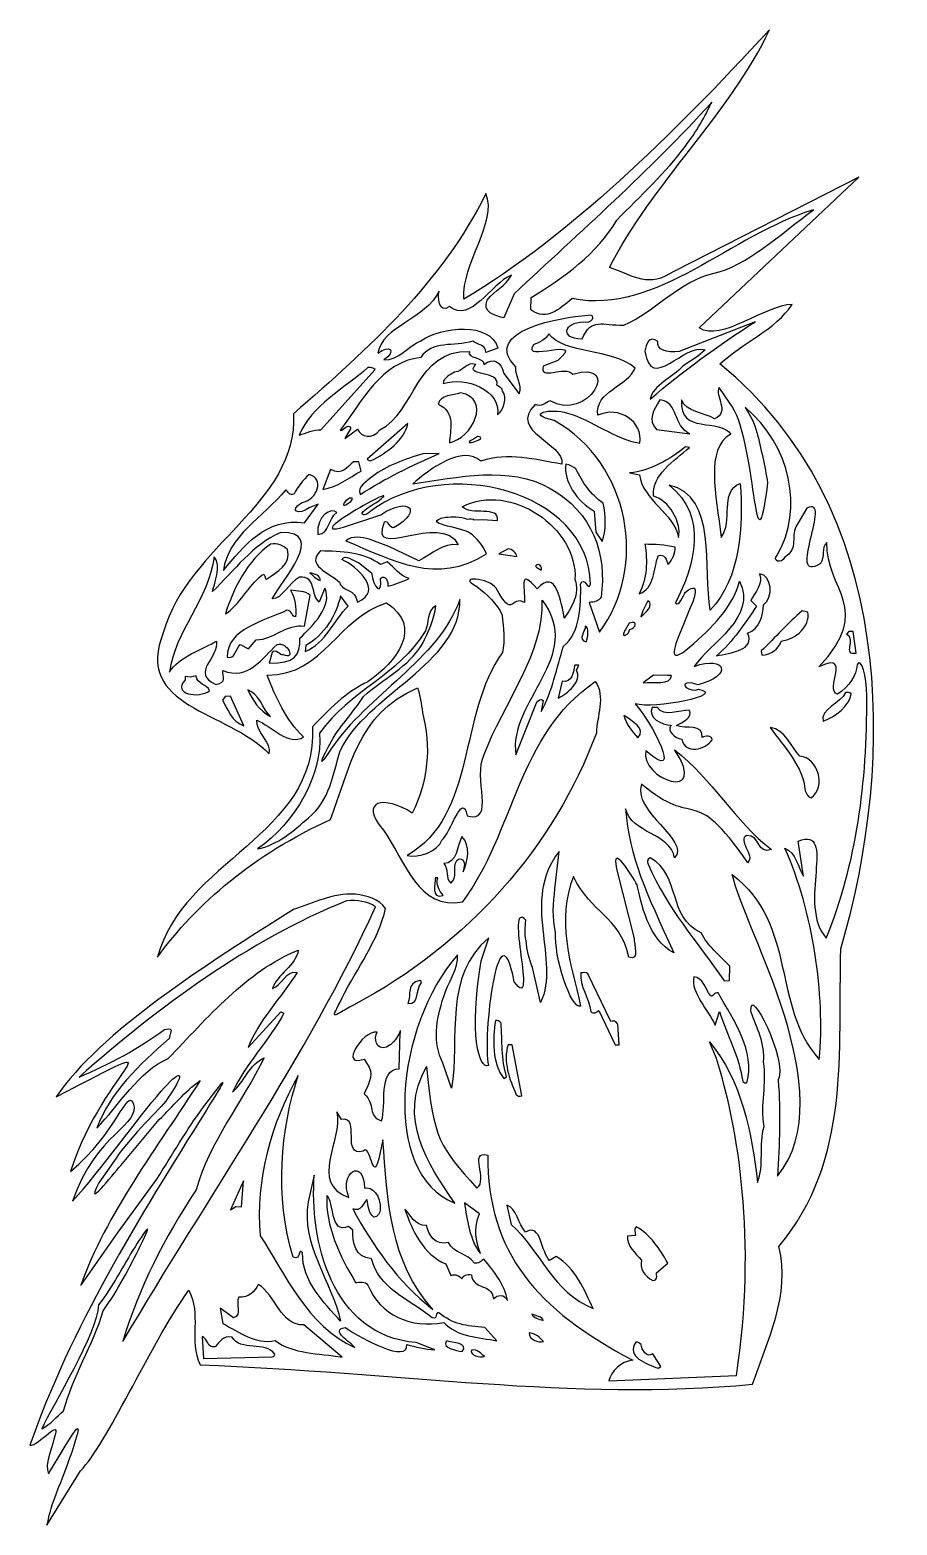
# Model space of a CAD drawing. Header units: centimetres. Extents: x -4.8 to 5, y -8.5 to 8.4.
import ezdxf

# ---------------------------------------------------------------- set-up
doc = ezdxf.new("R2010")
doc.units = ezdxf.units.CM
doc.header["$MEASUREMENT"] = 0
doc.layers.add('Ebene 1', color=7, linetype='Continuous')

msp = doc.modelspace()

# ---------------------------------------------------------------- linework, layer by layer
at = {"layer": 'Ebene 1'}
for points, knots in [([(-4.37881, -7.57992), (-4.37881, -7.57992), (-4.55407, -7.87456), (-4.55407, -7.87456), (-4.55407, -7.87456), (-4.60487, -7.75264), (-4.51597, -7.6104), (-4.49565, -7.48086), (-4.49565, -7.48086), (-4.39151, -7.19638), (-4.67091, -7.5723), (-4.76489, -7.55198), (-4.76489, -7.55198), (-4.31023, -6.23372), (-3.53553, -4.98404), (-2.77099, -3.7623), (-2.77099, -3.7623), (-2.54493, -3.39908), (-2.49413, -3.31272), (-2.80147, -3.7242), (-2.80147, -3.7242), (-2.99451, -3.98582), (-3.15707, -4.26776), (-3.32979, -4.54208), (-3.32979, -4.54208), (-3.32979, -4.54208), (-3.76667, -5.14152), (-3.76667, -5.14152), (-3.76667, -5.14152), (-3.76667, -5.14152), (-4.19085, -5.7435), (-4.19085, -5.7435), (-4.19085, -5.7435), (-3.90637, -4.94594), (-3.32471, -4.17886), (-2.84211, -3.42956), (-2.84211, -3.42956), (-3.01991, -3.55148), (-3.14437, -3.72166), (-3.30439, -3.86898), (-3.30439, -3.86898), (-3.30439, -3.86898), (-3.73873, -4.38714), (-3.73873, -4.38714), (-3.73873, -4.38714), (-3.83271, -4.49636), (-4.15529, -4.91292), (-3.98765, -4.58526), (-3.98765, -4.58526), (-3.98765, -4.58526), (-3.79207, -4.30586), (-3.79207, -4.30586), (-3.79207, -4.30586), (-3.59903, -4.02392), (-3.30693, -3.77246), (-3.21041, -3.63276), (-3.21041, -3.63276), (-2.96911, -3.2797), (-3.08087, -3.3178), (-3.28153, -3.54894), (-3.28153, -3.54894), (-3.53807, -3.84612), (-3.96987, -4.4481), (-4.28229, -4.79354), (-4.28229, -4.79354), (-4.02067, -4.01122), (-3.50251, -3.93756), (-3.59903, -3.68356), (-3.59903, -3.68356), (-3.66507, -3.51084), (-3.77937, -4.0163), (-4.30769, -4.45826), (-4.30769, -4.45826), (-3.91399, -3.23906), (-2.98181, -2.8479), (-4.46771, -3.61244), (-4.46771, -3.61244), (-3.97495, -2.88092), (-2.76337, -2.1113), (-1.78547, -1.49408), (-1.78547, -1.49408), (-1.55687, -1.4255), (-1.35113, -1.30866), (-1.08443, -1.32136), (-1.08443, -1.32136), (-0.95997, -1.34168), (-0.81773, -1.37216), (-0.74661, -1.48392), (-0.74661, -1.48392), (-0.82535, -1.8446), (-1.06919, -2.15702), (-1.23683, -2.49484), (-1.23683, -2.49484), (-1.37145, -2.76408), (-1.36129, -2.71074), (-1.10729, -2.57612), (-1.10729, -2.57612), (0.1881, -1.89032), (1.16346, -0.78034), (1.6359, 0.49981), (1.6359, 0.49981), (1.63844, 0.68777), (1.74512, 0.91129), (1.6232, 1.08147), (1.6232, 1.08147), (0.73928, 0.47441), (0.71642, -0.61016), (0.12714, -1.40772), (0.12714, -1.40772), (-0.37323, -1.50932), (-0.52563, -0.94798), (-0.76947, -0.6), (-0.76947, -0.6), (-1.05903, -0.25202), (-0.75423, -0.2063), (-0.44435, -0.40442), (-0.44435, -0.40442), (-0.26909, -0.0539), (-0.22337, 0.34741), (-0.33005, 0.73349), (-0.33005, 0.73349), (-0.33767, 0.82747), (-0.36307, 0.92907), (-0.38339, 1.01035), (-0.38339, 1.01035), (-1.07427, 0.71825), (-1.14793, 0.08325), (-1.36891, -0.47808), (-1.36891, -0.47808), (-2.22235, -0.8667), (-2.89037, -1.42804), (-3.32217, -2.0351), (-3.32217, -2.0351), (-3.05039, -0.9556), (-1.50861, -0.6508), (-1.57211, 0.56839), (-1.57211, 0.56839), (-1.38669, 0.76651), (-1.20127, 0.95701), (-0.94727, 1.07893), (-0.94727, 1.07893), (-0.62215, 1.30499), (-0.31227, 1.69615), (-0.73645, 1.97047), (-0.73645, 1.97047), (-1.28255, 1.81045), (-1.43241, 1.15513), (-2.08519, 1.15259), (-2.08519, 1.15259), (-1.98613, 0.90621), (-1.87437, 0.64713), (-1.67371, 0.45663), (-1.67371, 0.45663), (-1.83373, 0.34233), (-2.03947, 0.58109), (-2.19949, 0.64459), (-2.19949, 0.64459), (-2.21981, 0.52013), (-2.02423, 0.39313), (-2.05979, 0.26359), (-2.05979, 0.26359), (-2.53223, 0.75635), (-3.60411, 0.78429), (-3.25359, 1.64281), (-3.25359, 1.64281), (-2.98689, 2.61563), (-1.73721, 3.09061), (-1.78547, 4.10915), (-1.78547, 4.10915), (-0.92949, 4.85591), (-0.10399, 5.59759), (0.38876, 6.59835), (0.38876, 6.59835), (0.52338, 6.27069), (0.10936, 5.80841), (0.13984, 5.40201), (0.13984, 5.40201), (1.33872, 6.12337), (2.47664, 7.23843), (3.5917, 8.44747), (3.5917, 8.44747), (3.15228, 7.50513), (2.25566, 6.70249), (1.78576, 5.76015), (1.78576, 5.76015), (2.07278, 5.66617), (2.22264, 5.52139), (2.51728, 5.72205), (2.51728, 5.72205), (2.51728, 5.72205), (4.60262, 6.78377), (4.60262, 6.78377), (4.60262, 6.78377), (4.60262, 6.78377), (2.79922, 5.07943), (2.79922, 5.07943), (2.79922, 5.07943), (3.0456, 4.91433), (3.53836, 5.33851), (3.84824, 5.34359), (3.84824, 5.34359), (3.6679, 5.06419), (3.27928, 4.90417), (3.0329, 4.67303), (3.0329, 4.67303), (5.01664, 3.05505), (5.03442, 0.23819), (4.39942, -1.93858), (4.39942, -1.93858), (4.36386, -3.09682), (4.52134, -4.3211), (3.69838, -5.30408), (3.69838, -5.30408), (3.83554, -5.85272), (3.5663, -6.37088), (3.4012, -6.8611), (3.4012, -6.8611), (1.37174, -7.05414), (-0.61961, -6.7214), (-2.84211, -6.64266), (-2.84211, -6.64266), (-2.97165, -6.35818), (-2.82433, -6.07624), (-2.96911, -5.79684), (-2.96911, -5.79684), (-3.43647, -6.46232), (-3.89113, -7.53928), (-4.19339, -7.839), (-4.19339, -7.839), (-4.19339, -7.839), (-4.57185, -8.45368), (-4.57185, -8.45368), (-4.57185, -8.45368), (-4.53375, -8.2073), (-4.39659, -7.9406), (-4.31023, -7.67898), (-4.31023, -7.67898), (-4.21625, -7.40212), (-4.14259, -7.18114), (-4.37881, -7.57992)], [0, 0, 0, 0, 0.01666667, 0.01666667, 0.01666667, 0.01666667, 0.03333333, 0.03333333, 0.03333333, 0.03333333, 0.05, 0.05, 0.05, 0.05, 0.06666667, 0.06666667, 0.06666667, 0.06666667, 0.08333333, 0.08333333, 0.08333333, 0.08333333, 0.1, 0.1, 0.1, 0.1, 0.11666667, 0.11666667, 0.11666667, 0.11666667, 0.13333333, 0.13333333, 0.13333333, 0.13333333, 0.15, 0.15, 0.15, 0.15, 0.16666667, 0.16666667, 0.16666667, 0.16666667, 0.18333333, 0.18333333, 0.18333333, 0.18333333, 0.2, 0.2, 0.2, 0.2, 0.21666667, 0.21666667, 0.21666667, 0.21666667, 0.23333333, 0.23333333, 0.23333333, 0.23333333, 0.25, 0.25, 0.25, 0.25, 0.26666667, 0.26666667, 0.26666667, 0.26666667, 0.28333333, 0.28333333, 0.28333333, 0.28333333, 0.3, 0.3, 0.3, 0.3, 0.31666667, 0.31666667, 0.31666667, 0.31666667, 0.33333333, 0.33333333, 0.33333333, 0.33333333, 0.35, 0.35, 0.35, 0.35, 0.36666667, 0.36666667, 0.36666667, 0.36666667, 0.38333333, 0.38333333, 0.38333333, 0.38333333, 0.4, 0.4, 0.4, 0.4, 0.41666667, 0.41666667, 0.41666667, 0.41666667, 0.43333333, 0.43333333, 0.43333333, 0.43333333, 0.45, 0.45, 0.45, 0.45, 0.46666667, 0.46666667, 0.46666667, 0.46666667, 0.48333333, 0.48333333, 0.48333333, 0.48333333, 0.5, 0.5, 0.5, 0.5, 0.51666667, 0.51666667, 0.51666667, 0.51666667, 0.53333333, 0.53333333, 0.53333333, 0.53333333, 0.55, 0.55, 0.55, 0.55, 0.56666667, 0.56666667, 0.56666667, 0.56666667, 0.58333333, 0.58333333, 0.58333333, 0.58333333, 0.6, 0.6, 0.6, 0.6, 0.61666667, 0.61666667, 0.61666667, 0.61666667, 0.63333333, 0.63333333, 0.63333333, 0.63333333, 0.65, 0.65, 0.65, 0.65, 0.66666667, 0.66666667, 0.66666667, 0.66666667, 0.68333333, 0.68333333, 0.68333333, 0.68333333, 0.7, 0.7, 0.7, 0.7, 0.71666667, 0.71666667, 0.71666667, 0.71666667, 0.73333333, 0.73333333, 0.73333333, 0.73333333, 0.75, 0.75, 0.75, 0.75, 0.76666667, 0.76666667, 0.76666667, 0.76666667, 0.78333333, 0.78333333, 0.78333333, 0.78333333, 0.8, 0.8, 0.8, 0.8, 0.81666667, 0.81666667, 0.81666667, 0.81666667, 0.83333333, 0.83333333, 0.83333333, 0.83333333, 0.85, 0.85, 0.85, 0.85, 0.86666667, 0.86666667, 0.86666667, 0.86666667, 0.88333333, 0.88333333, 0.88333333, 0.88333333, 0.9, 0.9, 0.9, 0.9, 0.91666667, 0.91666667, 0.91666667, 0.91666667, 0.93333333, 0.93333333, 0.93333333, 0.93333333, 0.95, 0.95, 0.95, 0.95, 0.96666667, 0.96666667, 0.96666667, 0.96666667, 0.98333333, 0.98333333, 0.98333333, 0.98333333, 1, 1, 1, 1]), ([(1.293, 3.53765), (1.33872, 3.53257), (1.37174, 3.50717), (1.40476, 3.48431), (1.40476, 3.48431), (1.47842, 3.33953), (1.56732, 3.19475), (1.71464, 3.09823), (1.71464, 3.09823), (1.74004, 2.95853), (1.75274, 2.78581), (1.70194, 2.66389), (1.70194, 2.66389), (1.70194, 2.66389), (1.63082, 2.77057), (1.63082, 2.77057), (1.63082, 2.77057), (1.63082, 2.77057), (1.61304, 3.00679), (1.61304, 3.00679), (1.61304, 3.00679), (1.41746, 3.11601), (1.25998, 3.34715), (1.293, 3.53765)], [0, 0, 0, 0, 0.16666667, 0.16666667, 0.16666667, 0.16666667, 0.33333333, 0.33333333, 0.33333333, 0.33333333, 0.5, 0.5, 0.5, 0.5, 0.66666667, 0.66666667, 0.66666667, 0.66666667, 0.83333333, 0.83333333, 0.83333333, 0.83333333, 1, 1, 1, 1]), ([(-2.04455, 2.63341), (-1.96581, 2.64865), (-1.90231, 2.61817), (-1.85405, 2.57499), (-1.85405, 2.57499), (-1.80833, 2.40735), (-1.97343, 2.32353), (-2.09027, 2.23717), (-2.09027, 2.23717), (-2.12075, 2.23971), (-2.09535, 2.30829), (-2.14107, 2.28797), (-2.14107, 2.28797), (-2.30109, 2.15843), (-2.39253, 1.94761), (-2.55509, 1.84601), (-2.55509, 1.84601), (-2.46873, 2.12287), (-2.30871, 2.45815), (-2.04455, 2.63341)], [0, 0, 0, 0, 0.2, 0.2, 0.2, 0.2, 0.4, 0.4, 0.4, 0.4, 0.6, 0.6, 0.6, 0.6, 0.8, 0.8, 0.8, 0.8, 1, 1, 1, 1]), ([(3.47994, 2.30067), (3.62218, 2.28035), (3.63996, 2.03143), (3.52312, 1.94761), (3.52312, 1.94761), (3.51804, 1.82569), (3.48248, 1.67583), (3.34532, 1.62757), (3.34532, 1.62757), (3.4393, 1.43961), (3.1472, 1.40151), (2.9948, 1.37357), (2.9948, 1.37357), (3.18276, 1.53359), (3.30722, 1.73171), (3.44692, 1.93237), (3.44692, 1.93237), (3.44692, 1.93237), (3.38088, 1.99587), (3.38088, 1.99587), (3.38088, 1.99587), (3.43422, 2.09239), (3.52058, 2.18129), (3.47994, 2.30067)], [0, 0, 0, 0, 0.16666667, 0.16666667, 0.16666667, 0.16666667, 0.33333333, 0.33333333, 0.33333333, 0.33333333, 0.5, 0.5, 0.5, 0.5, 0.66666667, 0.66666667, 0.66666667, 0.66666667, 0.83333333, 0.83333333, 0.83333333, 0.83333333, 1, 1, 1, 1]), ([(-1.81849, 2.11525), (-1.73975, 2.10001), (-1.66101, 2.11017), (-1.59751, 2.05683), (-1.59751, 2.05683), (-1.59751, 2.05683), (-1.66101, 1.70885), (-1.66101, 1.70885), (-1.66101, 1.70885), (-1.86675, 1.73679), (-2.00645, 1.55645), (-2.20711, 1.55391), (-2.20711, 1.55391), (-2.20711, 1.55391), (-2.29347, 1.45231), (-2.29347, 1.45231), (-2.29347, 1.45231), (-2.29347, 1.45231), (-2.38999, 1.50057), (-2.38999, 1.50057), (-2.38999, 1.50057), (-2.43317, 1.45739), (-2.45349, 1.32531), (-2.53477, 1.35579), (-2.53477, 1.35579), (-2.54239, 1.68091), (-2.11567, 1.76219), (-1.86167, 1.88665), (-1.86167, 1.88665), (-1.80071, 1.89427), (-1.80833, 1.80791), (-1.76261, 1.81299), (-1.76261, 1.81299), (-1.75499, 1.91967), (-1.76261, 2.01619), (-1.81849, 2.11525)], [0, 0, 0, 0, 0.11111111, 0.11111111, 0.11111111, 0.11111111, 0.22222222, 0.22222222, 0.22222222, 0.22222222, 0.33333333, 0.33333333, 0.33333333, 0.33333333, 0.44444444, 0.44444444, 0.44444444, 0.44444444, 0.55555556, 0.55555556, 0.55555556, 0.55555556, 0.66666667, 0.66666667, 0.66666667, 0.66666667, 0.77777778, 0.77777778, 0.77777778, 0.77777778, 0.88888889, 0.88888889, 0.88888889, 0.88888889, 1, 1, 1, 1]), ([(3.96254, 1.87903), (3.96254, 1.87903), (4.02604, 1.86633), (4.02604, 1.86633), (4.02604, 1.86633), (4.05398, 1.70631), (3.89396, 1.56153), (3.72378, 1.53867), (3.72378, 1.53867), (3.70092, 1.45485), (3.61202, 1.38373), (3.50534, 1.37865), (3.50534, 1.37865), (3.50534, 1.37865), (3.50026, 1.42691), (3.50026, 1.42691), (3.50026, 1.42691), (3.66028, 1.58439), (3.80252, 1.74441), (3.96254, 1.87903)], [0, 0, 0, 0, 0.2, 0.2, 0.2, 0.2, 0.4, 0.4, 0.4, 0.4, 0.6, 0.6, 0.6, 0.6, 0.8, 0.8, 0.8, 0.8, 1, 1, 1, 1]), ([(4.45276, 0.95701), (4.468, 0.95955), (4.49848, 0.95955), (4.51626, 0.94431), (4.51626, 0.94431), (4.49594, 0.80461), (4.33592, 0.68269), (4.19876, 0.63443), (4.19876, 0.63443), (4.15812, 0.76397), (4.39942, 0.83509), (4.45276, 0.95701)], [0, 0, 0, 0, 0.33333333, 0.33333333, 0.33333333, 0.33333333, 0.66666667, 0.66666667, 0.66666667, 0.66666667, 1, 1, 1, 1]), ([(2.26582, 0.78937), (2.26582, 0.78937), (2.32678, 0.78937), (2.32678, 0.78937), (2.32678, 0.78937), (2.3979, 0.66999), (2.57824, 0.76143), (2.68492, 0.75635), (2.68492, 0.75635), (2.73826, 0.68523), (2.60364, 0.61411), (2.54268, 0.58617), (2.54268, 0.58617), (2.64174, 0.53791), (2.85256, 0.61157), (2.83224, 0.44901), (2.83224, 0.44901), (2.86272, 0.46933), (2.94146, 0.47695), (2.944, 0.42361), (2.944, 0.42361), (2.87542, 0.30677), (2.63158, 0.25851), (2.60364, 0.42869), (2.60364, 0.42869), (2.5249, 0.44393), (2.42584, 0.52013), (2.48172, 0.58871), (2.48172, 0.58871), (2.37504, 0.58617), (2.21248, 0.67761), (2.26582, 0.78937)], [0, 0, 0, 0, 0.125, 0.125, 0.125, 0.125, 0.25, 0.25, 0.25, 0.25, 0.375, 0.375, 0.375, 0.375, 0.5, 0.5, 0.5, 0.5, 0.625, 0.625, 0.625, 0.625, 0.75, 0.75, 0.75, 0.75, 0.875, 0.875, 0.875, 0.875, 1, 1, 1, 1]), ([(3.59932, 0.56331), (3.77204, 0.54045), (3.833, 0.34741), (3.9346, 0.23819), (3.9346, 0.23819), (4.1378, 0.22041), (4.24194, -0.1047), (4.06414, -0.2317), (4.06414, -0.2317), (4.01588, -0.22408), (4.01334, -0.1809), (3.99556, -0.15296), (3.99556, -0.15296), (3.97524, 0.12643), (3.7568, 0.34233), (3.59932, 0.56331)], [0, 0, 0, 0, 0.25, 0.25, 0.25, 0.25, 0.5, 0.5, 0.5, 0.5, 0.75, 0.75, 0.75, 0.75, 1, 1, 1, 1]), ([(2.2455, -0.90988), (2.6011, -1.1207), (2.43346, -1.57536), (2.81954, -1.76078), (2.81954, -1.76078), (2.8932, -1.90302), (3.02528, -2.01478), (3.14466, -2.13416), (3.14466, -2.13416), (3.14466, -2.13416), (3.13958, -2.29672), (3.13958, -2.29672), (3.13958, -2.29672), (3.13958, -2.29672), (3.07862, -2.3018), (3.07862, -2.3018), (3.07862, -2.3018), (2.76366, -1.83698), (2.44616, -1.5017), (2.2201, -0.981), (2.2201, -0.981), (2.20232, -0.94798), (2.21502, -0.92766), (2.2455, -0.90988)], [0, 0, 0, 0, 0.16666667, 0.16666667, 0.16666667, 0.16666667, 0.33333333, 0.33333333, 0.33333333, 0.33333333, 0.5, 0.5, 0.5, 0.5, 0.66666667, 0.66666667, 0.66666667, 0.66666667, 0.83333333, 0.83333333, 0.83333333, 0.83333333, 1, 1, 1, 1]), ([(1.46064, -2.2129), (1.49112, -2.21036), (1.5216, -2.2002), (1.53938, -2.22306), (1.53938, -2.22306), (1.53938, -2.22306), (1.79846, -2.76154), (1.79846, -2.76154), (1.79846, -2.76154), (1.8264, -2.75138), (1.85942, -2.75392), (1.8772, -2.78948), (1.8772, -2.78948), (1.8772, -2.78948), (1.89498, -3.02316), (1.89498, -3.02316), (1.89498, -3.02316), (1.89498, -3.02316), (1.84926, -3.0257), (1.84926, -3.0257), (1.84926, -3.0257), (1.84926, -3.0257), (1.66384, -2.63708), (1.66384, -2.63708), (1.66384, -2.63708), (1.63336, -2.65486), (1.60542, -2.6828), (1.5724, -2.64978), (1.5724, -2.64978), (1.5597, -2.49738), (1.44032, -2.36022), (1.46064, -2.2129)], [0, 0, 0, 0, 0.125, 0.125, 0.125, 0.125, 0.25, 0.25, 0.25, 0.25, 0.375, 0.375, 0.375, 0.375, 0.5, 0.5, 0.5, 0.5, 0.625, 0.625, 0.625, 0.625, 0.75, 0.75, 0.75, 0.75, 0.875, 0.875, 0.875, 0.875, 1, 1, 1, 1]), ([(2.73572, -2.25608), (2.8424, -2.26116), (2.87034, -2.39832), (2.92114, -2.46436), (2.92114, -2.46436), (2.95416, -2.50246), (2.96432, -2.42118), (3.01258, -2.43896), (3.01258, -2.43896), (3.19038, -2.7463), (3.43422, -3.09936), (3.3377, -3.45496), (3.3377, -3.45496), (3.32246, -3.46004), (3.30722, -3.44988), (3.28944, -3.43972), (3.28944, -3.43972), (3.25388, -3.16032), (3.1091, -2.9114), (3.02782, -2.64724), (3.02782, -2.64724), (3.02782, -2.64724), (2.97702, -2.80218), (2.97702, -2.80218), (2.97702, -2.80218), (2.90336, -2.63454), (2.7027, -2.43896), (2.73572, -2.25608)], [0, 0, 0, 0, 0.14285714, 0.14285714, 0.14285714, 0.14285714, 0.28571429, 0.28571429, 0.28571429, 0.28571429, 0.42857143, 0.42857143, 0.42857143, 0.42857143, 0.57142857, 0.57142857, 0.57142857, 0.57142857, 0.71428571, 0.71428571, 0.71428571, 0.71428571, 0.85714286, 0.85714286, 0.85714286, 0.85714286, 1, 1, 1, 1]), ([(0.49544, -2.75138), (0.52592, -2.74122), (0.54116, -2.75646), (0.55894, -2.77932), (0.55894, -2.77932), (0.57418, -2.97744), (0.55894, -3.18572), (0.62244, -3.38638), (0.62244, -3.38638), (0.62244, -3.38638), (0.59196, -3.40416), (0.59196, -3.40416), (0.59196, -3.40416), (0.4548, -3.23906), (0.46496, -2.95712), (0.49544, -2.75138)], [0, 0, 0, 0, 0.25, 0.25, 0.25, 0.25, 0.5, 0.5, 0.5, 0.5, 0.75, 0.75, 0.75, 0.75, 1, 1, 1, 1]), ([(0.64022, -3.02316), (0.64022, -3.02316), (0.68594, -3.02316), (0.68594, -3.02316), (0.68594, -3.02316), (0.68594, -3.02316), (0.79262, -3.59974), (0.79262, -3.59974), (0.79262, -3.59974), (0.76468, -3.6099), (0.7469, -3.60482), (0.73166, -3.58958), (0.73166, -3.58958), (0.65546, -3.41686), (0.57672, -3.21112), (0.64022, -3.02316)], [0, 0, 0, 0, 0.25, 0.25, 0.25, 0.25, 0.5, 0.5, 0.5, 0.5, 0.75, 0.75, 0.75, 0.75, 1, 1, 1, 1]), ([(0.62498, -4.83672), (0.73674, -4.87228), (0.75198, -5.05262), (0.8358, -5.14152), (0.8358, -5.14152), (1.0136, -5.02976), (1.00852, -5.37266), (1.10758, -5.46156), (1.10758, -5.46156), (1.10758, -5.46156), (1.18378, -5.41838), (1.18378, -5.41838), (1.18378, -5.41838), (1.3946, -5.5403), (1.50636, -5.80446), (1.60034, -6.00512), (1.60034, -6.00512), (1.1533, -5.83494), (0.99074, -5.33456), (0.67324, -5.05516), (0.67324, -5.05516), (0.67324, -5.05516), (0.62498, -4.83672), (0.62498, -4.83672)], [0, 0, 0, 0, 0.16666667, 0.16666667, 0.16666667, 0.16666667, 0.33333333, 0.33333333, 0.33333333, 0.33333333, 0.5, 0.5, 0.5, 0.5, 0.66666667, 0.66666667, 0.66666667, 0.66666667, 0.83333333, 0.83333333, 0.83333333, 0.83333333, 1, 1, 1, 1]), ([(2.08548, -5.08056), (2.24804, -5.172), (2.35218, -5.33202), (2.44362, -5.49204), (2.44362, -5.49204), (2.44362, -5.49204), (2.31408, -5.60126), (2.31408, -5.60126), (2.31408, -5.60126), (2.31662, -5.63428), (2.3344, -5.69016), (2.27344, -5.68762), (2.27344, -5.68762), (2.17692, -5.6419), (2.12358, -5.54792), (2.14644, -5.45902), (2.14644, -5.45902), (2.07786, -5.37774), (1.9788, -5.29646), (1.98642, -5.18724), (1.98642, -5.18724), (1.98642, -5.18724), (2.07786, -5.17962), (2.07786, -5.17962), (2.07786, -5.17962), (2.07532, -5.1466), (2.05754, -5.11104), (2.08548, -5.08056)], [0, 0, 0, 0, 0.14285714, 0.14285714, 0.14285714, 0.14285714, 0.28571429, 0.28571429, 0.28571429, 0.28571429, 0.42857143, 0.42857143, 0.42857143, 0.42857143, 0.57142857, 0.57142857, 0.57142857, 0.57142857, 0.71428571, 0.71428571, 0.71428571, 0.71428571, 0.85714286, 0.85714286, 0.85714286, 0.85714286, 1, 1, 1, 1]), ([(2.0804, -6.38612), (2.10834, -6.3785), (2.12612, -6.4039), (2.1439, -6.41406), (2.1439, -6.41406), (2.14644, -6.46994), (2.20232, -6.569), (2.27598, -6.5182), (2.27598, -6.5182), (2.27598, -6.5182), (2.36488, -6.66044), (2.36488, -6.66044), (2.36488, -6.66044), (2.36488, -6.66044), (2.3344, -6.68076), (2.3344, -6.68076), (2.3344, -6.68076), (2.2074, -6.6325), (1.96864, -6.55122), (2.0804, -6.38612)], [0, 0, 0, 0, 0.2, 0.2, 0.2, 0.2, 0.4, 0.4, 0.4, 0.4, 0.6, 0.6, 0.6, 0.6, 0.8, 0.8, 0.8, 0.8, 1, 1, 1, 1])]:
    msp.add_open_spline(points, degree=3, knots=knots, dxfattribs=at)
at = {"layer": 'Ebene 1', "color": 7}
for points, knots in [([(2.92876, 7.61689), (2.87796, 7.48227), (2.75858, 7.28923), (2.64174, 7.13175), (2.64174, 7.13175), (2.42076, 6.83711), (2.1312, 6.56533), (1.86704, 6.29863), (1.86704, 6.29863), (1.6486, 5.92017), (1.2676, 5.64331), (0.8993, 5.42233), (0.8993, 5.42233), (0.8993, 5.42233), (0.89422, 5.28263), (0.89422, 5.28263), (0.89422, 5.28263), (1.0898, 5.15309), (1.20156, 5.28771), (1.36412, 5.40963), (1.36412, 5.40963), (2.32424, 5.21913), (3.16752, 6.14369), (4.08954, 6.41293), (4.08954, 6.41293), (3.70854, 6.13607), (3.33516, 5.77539), (2.95416, 5.69411), (2.95416, 5.69411), (2.5884, 5.61537), (2.29122, 5.25977), (1.94578, 5.10991), (1.94578, 5.10991), (1.69686, 5.10737), (1.58256, 5.19881), (1.47588, 4.95497), (1.47588, 4.95497), (1.18124, 4.96259), (1.29046, 5.16579), (1.53938, 5.14039), (1.53938, 5.14039), (1.5851, 5.15817), (1.61304, 5.18611), (1.58002, 5.22675), (1.58002, 5.22675), (1.23966, 5.20389), (0.32272, 5.04895), (0.72658, 4.63747), (0.72658, 4.63747), (0.71896, 4.53079), (0.80532, 4.43935), (0.76468, 4.33521), (0.76468, 4.33521), (0.76468, 4.33521), (0.59196, 4.56381), (0.59196, 4.56381), (0.59196, 4.56381), (0.55132, 4.70097), (0.4802, 4.74669), (0.36336, 4.66541), (0.36336, 4.66541), (0.38876, 4.74415), (0.16016, 4.73399), (0.2008, 4.81273), (0.2008, 4.81273), (-0.40117, 4.83305), (-0.40879, 4.12947), (-0.81011, 3.92627), (-0.81011, 3.92627), (-0.89647, 3.81451), (-1.02347, 3.84499), (-1.06157, 3.93389), (-1.06157, 3.93389), (-1.06157, 3.93389), (-1.20635, 3.82975), (-1.20635, 3.82975), (-1.20635, 3.82975), (-1.20635, 3.82975), (-1.13777, 3.94659), (-1.13777, 3.94659), (-1.13777, 3.94659), (-1.17587, 4.01517), (-1.24191, 3.89579), (-1.25969, 3.92119), (-1.25969, 3.92119), (-1.02093, 4.23869), (-0.79487, 4.69843), (-0.34783, 4.74415), (-0.34783, 4.74415), (-0.22337, 4.94227), (0.02808, 4.86099), (0.2389, 4.92957), (0.2389, 4.92957), (0.30494, 4.87877), (0.38114, 4.89655), (0.38876, 4.80257), (0.38876, 4.80257), (0.38876, 4.80257), (0.52338, 4.85083), (0.52338, 4.85083), (0.52338, 4.85083), (0.43956, 5.15309), (-0.11161, 5.09213), (-0.34783, 4.93465), (-0.34783, 4.93465), (-0.49769, 4.86861), (-0.59421, 4.71621), (-0.76439, 4.71621), (-0.76439, 4.71621), (-0.61707, 4.82035), (-0.70089, 4.89909), (-0.83297, 4.79241), (-0.83297, 4.79241), (-0.78725, 5.09721), (-0.29449, 5.17087), (-0.14209, 5.49599), (-0.14209, 5.49599), (-0.15479, 5.44011), (-0.15479, 5.22929), (-0.02271, 5.32073), (-0.02271, 5.32073), (0.22366, 5.12769), (0.43702, 5.57727), (0.67578, 5.67633), (0.67578, 5.67633), (0.60974, 5.54425), (0.48782, 5.50869), (0.404, 5.39185), (0.404, 5.39185), (0.33796, 5.25977), (0.49544, 5.21405), (0.59196, 5.19119), (0.59196, 5.19119), (0.59196, 5.19119), (0.7088, 5.46551), (0.7088, 5.46551), (0.7088, 5.46551), (1.4454, 6.15893), (2.24296, 6.85743), (2.92876, 7.61689)], [0, 0, 0, 0, 0.02857143, 0.02857143, 0.02857143, 0.02857143, 0.05714286, 0.05714286, 0.05714286, 0.05714286, 0.08571429, 0.08571429, 0.08571429, 0.08571429, 0.11428571, 0.11428571, 0.11428571, 0.11428571, 0.14285714, 0.14285714, 0.14285714, 0.14285714, 0.17142857, 0.17142857, 0.17142857, 0.17142857, 0.2, 0.2, 0.2, 0.2, 0.22857143, 0.22857143, 0.22857143, 0.22857143, 0.25714286, 0.25714286, 0.25714286, 0.25714286, 0.28571429, 0.28571429, 0.28571429, 0.28571429, 0.31428571, 0.31428571, 0.31428571, 0.31428571, 0.34285714, 0.34285714, 0.34285714, 0.34285714, 0.37142857, 0.37142857, 0.37142857, 0.37142857, 0.4, 0.4, 0.4, 0.4, 0.42857143, 0.42857143, 0.42857143, 0.42857143, 0.45714286, 0.45714286, 0.45714286, 0.45714286, 0.48571429, 0.48571429, 0.48571429, 0.48571429, 0.51428571, 0.51428571, 0.51428571, 0.51428571, 0.54285714, 0.54285714, 0.54285714, 0.54285714, 0.57142857, 0.57142857, 0.57142857, 0.57142857, 0.6, 0.6, 0.6, 0.6, 0.62857143, 0.62857143, 0.62857143, 0.62857143, 0.65714286, 0.65714286, 0.65714286, 0.65714286, 0.68571429, 0.68571429, 0.68571429, 0.68571429, 0.71428571, 0.71428571, 0.71428571, 0.71428571, 0.74285714, 0.74285714, 0.74285714, 0.74285714, 0.77142857, 0.77142857, 0.77142857, 0.77142857, 0.8, 0.8, 0.8, 0.8, 0.82857143, 0.82857143, 0.82857143, 0.82857143, 0.85714286, 0.85714286, 0.85714286, 0.85714286, 0.88571429, 0.88571429, 0.88571429, 0.88571429, 0.91428571, 0.91428571, 0.91428571, 0.91428571, 0.94285714, 0.94285714, 0.94285714, 0.94285714, 0.97142857, 0.97142857, 0.97142857, 0.97142857, 1, 1, 1, 1]), ([(2.94146, 7.63213), (2.94146, 7.63213), (2.92876, 7.61689), (2.92876, 7.61689), (2.92876, 7.61689), (2.92876, 7.61689), (2.94146, 7.63213), (2.94146, 7.63213)], [0, 0, 0, 0, 0.5, 0.5, 0.5, 0.5, 1, 1, 1, 1]), ([(2.24296, 4.27171), (2.27598, 4.43427), (2.50204, 4.51809), (2.61634, 4.65017), (2.61634, 4.65017), (2.61634, 4.65017), (2.7789, 4.75685), (2.7789, 4.75685), (2.7789, 4.75685), (2.7789, 4.75685), (2.86526, 4.83051), (2.86526, 4.83051), (2.86526, 4.83051), (2.6265, 4.91687), (2.25312, 4.34029), (2.18454, 4.81527), (2.18454, 4.81527), (2.1947, 4.89147), (2.2328, 5.00323), (2.33186, 4.92449), (2.33186, 4.92449), (2.309, 4.82797), (2.43346, 4.79749), (2.57316, 4.81273), (2.57316, 4.81273), (2.57316, 4.81273), (3.42914, 5.14801), (3.42914, 5.14801), (3.42914, 5.14801), (3.01766, 4.88131), (2.60618, 4.58667), (2.24296, 4.27171)], [0, 0, 0, 0, 0.125, 0.125, 0.125, 0.125, 0.25, 0.25, 0.25, 0.25, 0.375, 0.375, 0.375, 0.375, 0.5, 0.5, 0.5, 0.5, 0.625, 0.625, 0.625, 0.625, 0.75, 0.75, 0.75, 0.75, 0.875, 0.875, 0.875, 0.875, 1, 1, 1, 1]), ([(1.09996, 5.01339), (1.27268, 4.77463), (1.80862, 4.85337), (2.07532, 4.62477), (2.07532, 4.62477), (1.99912, 4.42157), (1.61558, 4.36315), (1.65114, 4.09137), (1.65114, 4.09137), (1.8899, 4.20567), (2.1693, 4.01771), (2.12612, 3.77641), (2.12612, 3.77641), (1.84418, 3.81705), (1.59526, 4.03803), (1.30824, 4.11423), (1.30824, 4.11423), (1.11774, 4.18027), (0.81548, 4.10407), (1.16092, 4.03295), (1.16092, 4.03295), (2.02198, 3.54019), (2.2201, 2.37179), (1.67146, 1.64027), (1.67146, 1.64027), (1.67146, 1.64027), (1.55462, 1.97555), (1.55462, 1.97555), (1.55462, 1.97555), (1.61558, 1.98063), (1.6613, 1.98825), (1.68924, 2.03397), (1.68924, 2.03397), (1.75782, 2.51911), (1.5978, 2.99663), (1.11266, 3.26333), (1.11266, 3.26333), (0.658, 3.53003), (0.06364, 3.38779), (-0.43927, 3.31667), (-0.43927, 3.31667), (-0.26401, 3.47415), (0.12714, 3.76371), (0.33034, 3.57321), (0.33034, 3.57321), (0.6453, 3.67481), (0.94756, 3.59353), (1.24474, 3.53765), (1.24474, 3.53765), (1.28792, 3.78403), (0.62752, 3.89833), (0.94502, 4.21329), (0.94502, 4.21329), (1.00852, 4.17773), (1.06694, 4.23615), (1.11266, 4.25647), (1.11266, 4.25647), (1.5343, 4.00247), (1.94324, 4.72383), (1.3692, 4.55619), (1.3692, 4.55619), (1.28284, 4.66033), (0.98566, 4.47491), (1.03646, 4.64509), (1.03646, 4.64509), (1.03646, 4.64509), (1.20156, 4.71113), (1.20156, 4.71113), (1.20156, 4.71113), (1.5343, 4.99815), (0.76976, 4.67557), (0.9247, 4.88893), (0.9247, 4.88893), (0.98312, 4.90925), (1.05932, 4.93973), (1.09996, 5.01339)], [0, 0, 0, 0, 0.05263158, 0.05263158, 0.05263158, 0.05263158, 0.10526316, 0.10526316, 0.10526316, 0.10526316, 0.15789474, 0.15789474, 0.15789474, 0.15789474, 0.21052632, 0.21052632, 0.21052632, 0.21052632, 0.26315789, 0.26315789, 0.26315789, 0.26315789, 0.31578947, 0.31578947, 0.31578947, 0.31578947, 0.36842105, 0.36842105, 0.36842105, 0.36842105, 0.42105263, 0.42105263, 0.42105263, 0.42105263, 0.47368421, 0.47368421, 0.47368421, 0.47368421, 0.52631579, 0.52631579, 0.52631579, 0.52631579, 0.57894737, 0.57894737, 0.57894737, 0.57894737, 0.63157895, 0.63157895, 0.63157895, 0.63157895, 0.68421053, 0.68421053, 0.68421053, 0.68421053, 0.73684211, 0.73684211, 0.73684211, 0.73684211, 0.78947368, 0.78947368, 0.78947368, 0.78947368, 0.84210526, 0.84210526, 0.84210526, 0.84210526, 0.89473684, 0.89473684, 0.89473684, 0.89473684, 0.94736842, 0.94736842, 0.94736842, 0.94736842, 1, 1, 1, 1]), ([(-0.94473, 4.62985), (-0.91425, 4.63493), (-0.88123, 4.62731), (-0.86345, 4.60699), (-0.86345, 4.60699), (-0.86345, 4.60699), (-1.47813, 3.92627), (-1.47813, 3.92627), (-1.47813, 3.92627), (-1.55687, 3.93389), (-1.64577, 3.88817), (-1.72197, 3.86785), (-1.72197, 3.86785), (-1.57719, 4.20567), (-1.21905, 4.39109), (-0.94473, 4.62985)], [0, 0, 0, 0, 0.25, 0.25, 0.25, 0.25, 0.5, 0.5, 0.5, 0.5, 0.75, 0.75, 0.75, 0.75, 1, 1, 1, 1]), ([(0.27446, 4.66541), (0.13222, 4.52063), (0.55894, 4.60445), (0.51068, 4.43173), (0.51068, 4.43173), (0.5437, 4.41141), (0.57418, 4.39617), (0.57672, 4.36569), (0.57672, 4.36569), (0.63006, 4.28695), (0.59196, 4.15741), (0.52084, 4.09645), (0.52084, 4.09645), (0.56148, 4.37331), (0.16016, 4.53587), (-0.09383, 4.44951), (-0.09383, 4.44951), (-0.09891, 4.51301), (-0.00747, 4.55365), (0.03316, 4.57905), (0.03316, 4.57905), (0.14238, 4.58667), (0.1627, 4.70097), (0.27446, 4.66541)], [0, 0, 0, 0, 0.16666667, 0.16666667, 0.16666667, 0.16666667, 0.33333333, 0.33333333, 0.33333333, 0.33333333, 0.5, 0.5, 0.5, 0.5, 0.66666667, 0.66666667, 0.66666667, 0.66666667, 0.83333333, 0.83333333, 0.83333333, 0.83333333, 1, 1, 1, 1]), ([(3.02274, 4.40633), (3.02274, 4.40633), (3.14466, 4.22853), (3.14466, 4.22853), (3.14466, 4.22853), (3.452, 3.85007), (3.41644, 2.13049), (3.57138, 3.32937), (3.57138, 3.32937), (3.5409, 3.51225), (3.49518, 3.72307), (3.44946, 3.89833), (3.44946, 3.89833), (3.4266, 3.99993), (3.37326, 4.08883), (3.31738, 4.18281), (3.31738, 4.18281), (3.833, 3.74847), (3.98032, 3.03219), (3.6806, 2.51149), (3.6806, 2.51149), (3.60948, 2.44037), (3.73394, 2.40989), (3.76188, 2.48355), (3.76188, 2.48355), (3.9219, 2.58007), (3.83554, 2.71469), (3.88888, 2.83153), (3.88888, 2.83153), (3.88888, 2.83153), (4.01334, 3.03981), (4.01334, 3.03981), (4.01334, 3.03981), (4.32322, 3.20745), (3.7695, 2.15843), (4.16828, 2.41751), (4.16828, 2.41751), (4.22416, 2.48355), (4.17082, 2.59531), (4.24194, 2.65373), (4.24194, 2.65373), (4.22416, 2.12033), (4.78042, 1.91205), (4.1505, 1.24657), (4.1505, 1.24657), (4.53912, 1.43961), (4.2013, 0.97733), (4.36132, 0.93923), (4.36132, 0.93923), (4.4934, 1.02813), (4.57722, 1.15259), (4.5823, 1.26943), (4.5823, 1.26943), (4.62548, 1.37357), (4.69152, 1.13735), (4.69152, 0.92145), (4.69152, 0.92145), (4.6966, -0.07676), (4.57976, -0.9556), (4.23432, -1.8192), (4.23432, -1.8192), (3.8965, -1.45344), (4.36894, -0.54666), (3.91682, -0.72192), (3.91682, -0.72192), (3.91682, -0.72192), (3.97778, -1.11816), (3.97778, -1.11816), (3.97778, -1.11816), (3.9092, -1.0191), (3.8965, -0.85146), (3.76696, -0.8032), (3.76696, -0.8032), (4.087, -1.52202), (4.22162, -2.45166), (4.15558, -3.1908), (4.15558, -3.1908), (3.61202, -2.59136), (3.91174, -1.66934), (3.1726, -1.10038), (3.1726, -1.10038), (3.3123, -1.73284), (4.43244, -3.57942), (3.68314, -4.50906), (3.68314, -4.50906), (3.70346, -4.14838), (3.72124, -3.7877), (3.69076, -3.42194), (3.69076, -3.42194), (3.79998, -3.20604), (3.35802, -2.31196), (3.38342, -2.64978), (3.38342, -2.64978), (3.44438, -2.83266), (3.55106, -3.013), (3.52312, -3.21874), (3.52312, -3.21874), (3.57138, -3.46766), (3.48248, -3.69626), (3.53328, -3.94772), (3.53328, -3.94772), (3.46978, -4.15092), (3.53582, -4.38968), (3.45708, -4.58018), (3.45708, -4.58018), (3.39866, -4.03662), (3.2742, -3.4194), (2.91606, -2.99268), (2.91606, -2.99268), (2.91606, -2.99268), (2.99226, -3.18064), (2.99226, -3.18064), (2.99226, -3.18064), (3.2361, -3.93756), (3.45454, -5.2355), (3.21832, -6.76204), (3.21832, -6.76204), (3.21832, -6.76204), (1.77814, -6.823), (1.77814, -6.823), (1.77814, -6.823), (1.801, -6.71378), (1.91022, -6.60456), (2.04738, -6.58932), (2.04738, -6.58932), (0.96534, -6.0229), (0.40146, -5.37012), (0.40908, -4.27284), (0.40908, -4.27284), (0.1881, -4.21442), (0.41924, -4.5497), (0.28716, -4.64368), (0.28716, -4.64368), (-0.13701, -4.17124), (-0.20305, -4.10266), (-0.28433, -3.26954), (-0.28433, -3.26954), (-0.60945, -3.86136), (-0.27671, -4.36428), (0.0357, -4.81386), (0.0357, -4.81386), (-0.81011, -4.4735), (-0.62977, -2.8098), (0.06618, -2.00716), (0.06618, -2.00716), (0.08142, -2.15448), (-0.04557, -2.3399), (-0.08875, -2.47706), (-0.08875, -2.47706), (-0.17765, -2.759), (-0.21321, -2.98506), (-0.09891, -3.23398), (-0.09891, -3.23398), (-0.09891, -3.23398), (0.00014, -3.51338), (0.00014, -3.51338), (0.00014, -3.51338), (0.09412, -2.95966), (-0.09891, -2.23576), (0.42178, -1.81666), (0.42178, -1.81666), (0.42178, -1.81666), (0.33542, -2.07574), (0.33542, -2.07574), (0.33542, -2.07574), (0.19064, -2.90632), (0.31256, -3.3051), (0.4167, -3.25684), (0.4167, -3.25684), (0.34558, -2.94188), (0.52846, -1.37978), (0.7088, -2.31196), (0.7088, -2.31196), (0.98566, -2.70312), (0.58942, -1.362), (0.84088, -1.616), (0.84088, -1.616), (0.83072, -1.6922), (0.82056, -1.7684), (0.84342, -1.8446), (0.84342, -1.8446), (0.85104, -1.95128), (0.8739, -2.05288), (0.91454, -2.1494), (0.91454, -2.1494), (0.91454, -2.1494), (1.00598, -2.54564), (1.00598, -2.54564), (1.00598, -2.54564), (1.23204, -2.07066), (0.77738, -1.39756), (1.21426, -0.83876), (1.21426, -0.83876), (1.21426, -0.83876), (1.16854, -1.2604), (1.16854, -1.2604), (1.16854, -1.2604), (1.15076, -1.42296), (1.13298, -1.58552), (1.17616, -1.75316), (1.17616, -1.75316), (1.15076, -2.01986), (1.35396, -2.63708), (1.4581, -2.58628), (1.4581, -2.58628), (1.3438, -2.0859), (1.18124, -1.61854), (1.37682, -1.1207), (1.37682, -1.1207), (1.58002, -1.54742), (1.8899, -1.55504), (2.0042, -2.03256), (2.0042, -2.03256), (2.1312, -2.08082), (2.055, -1.88524), (2.06516, -1.82174), (2.06516, -1.82174), (2.06516, -1.82174), (1.8645, -1.03434), (1.8645, -1.03434), (1.8645, -1.03434), (1.79592, -0.727), (2.03976, -1.11054), (2.09564, -1.21468), (2.09564, -1.21468), (2.14136, -1.4128), (2.2201, -1.83444), (2.5122, -1.98684), (2.5122, -1.98684), (2.1947, -1.2858), (2.00928, -0.91496), (1.9661, -0.35616), (1.9661, -0.35616), (2.03468, -0.63556), (2.46902, -0.63302), (2.51982, -0.90988), (2.51982, -0.90988), (2.70778, -0.71684), (2.03214, -0.3841), (2.14644, -0.07676), (2.14644, -0.07676), (2.76112, -0.60508), (2.71794, -0.04628), (3.34786, -0.9683), (3.34786, -0.9683), (3.43422, -0.8794), (3.21832, -0.70668), (3.3377, -0.65842), (3.3377, -0.65842), (3.49264, -0.65588), (3.44946, -0.87686), (3.61456, -0.81844), (3.61456, -0.81844), (3.20054, -0.4984), (2.94908, -0.02596), (2.51982, 0.30931), (2.51982, 0.30931), (2.92368, -0.2952), (2.12612, -0.02342), (2.1947, 0.29661), (2.1947, 0.29661), (2.64428, -0.092), (2.2455, 0.64459), (2.07532, 0.83001), (2.07532, 0.83001), (2.28106, 0.76397), (3.1218, 0.92907), (2.7916, 0.99511), (2.7916, 0.99511), (2.7027, 0.94685), (2.5376, 1.07131), (2.70778, 1.06877), (2.70778, 1.06877), (2.70778, 1.06877), (2.78652, 1.04591), (2.78652, 1.04591), (2.78652, 1.04591), (3.18276, 1.14243), (3.10148, 1.38627), (2.7408, 1.25165), (2.7408, 1.25165), (2.92114, 1.51835), (3.45708, 1.80537), (3.25388, 2.21431), (3.25388, 2.21431), (3.18276, 1.93237), (2.93892, 1.68345), (2.69254, 1.47263), (2.69254, 1.47263), (2.15406, 1.01543), (3.05322, 2.40481), (2.64428, 2.09239), (2.64428, 2.09239), (2.61634, 2.05683), (2.56554, 1.91713), (2.52998, 1.97047), (2.52998, 1.97047), (2.74588, 2.38703), (2.90336, 2.96107), (2.45886, 3.30143), (2.45886, 3.30143), (3.01004, 3.18205), (2.83986, 2.34639), (2.92368, 1.88919), (2.92368, 1.88919), (3.26658, 2.24479), (3.2996, 2.84931), (3.2615, 3.32175), (3.2615, 3.32175), (3.02274, 3.22015), (3.18784, 2.89503), (3.0456, 2.70961), (3.0456, 2.70961), (2.99226, 3.20491), (2.86018, 3.71037), (3.15482, 3.87801), (3.15482, 3.87801), (3.0329, 4.06597), (2.56808, 3.86785), (2.59856, 4.26409), (2.59856, 4.26409), (2.65698, 4.12439), (2.8424, 4.12947), (2.97194, 4.05073), (2.97194, 4.05073), (3.15228, 4.12947), (2.96686, 4.31235), (3.02274, 4.40633)], [0, 0, 0, 0, 0.01219512, 0.01219512, 0.01219512, 0.01219512, 0.02439024, 0.02439024, 0.02439024, 0.02439024, 0.03658537, 0.03658537, 0.03658537, 0.03658537, 0.04878049, 0.04878049, 0.04878049, 0.04878049, 0.06097561, 0.06097561, 0.06097561, 0.06097561, 0.07317073, 0.07317073, 0.07317073, 0.07317073, 0.08536585, 0.08536585, 0.08536585, 0.08536585, 0.09756098, 0.09756098, 0.09756098, 0.09756098, 0.1097561, 0.1097561, 0.1097561, 0.1097561, 0.12195122, 0.12195122, 0.12195122, 0.12195122, 0.13414634, 0.13414634, 0.13414634, 0.13414634, 0.14634146, 0.14634146, 0.14634146, 0.14634146, 0.15853659, 0.15853659, 0.15853659, 0.15853659, 0.17073171, 0.17073171, 0.17073171, 0.17073171, 0.18292683, 0.18292683, 0.18292683, 0.18292683, 0.19512195, 0.19512195, 0.19512195, 0.19512195, 0.20731707, 0.20731707, 0.20731707, 0.20731707, 0.2195122, 0.2195122, 0.2195122, 0.2195122, 0.23170732, 0.23170732, 0.23170732, 0.23170732, 0.24390244, 0.24390244, 0.24390244, 0.24390244, 0.25609756, 0.25609756, 0.25609756, 0.25609756, 0.26829268, 0.26829268, 0.26829268, 0.26829268, 0.2804878, 0.2804878, 0.2804878, 0.2804878, 0.29268293, 0.29268293, 0.29268293, 0.29268293, 0.30487805, 0.30487805, 0.30487805, 0.30487805, 0.31707317, 0.31707317, 0.31707317, 0.31707317, 0.32926829, 0.32926829, 0.32926829, 0.32926829, 0.34146341, 0.34146341, 0.34146341, 0.34146341, 0.35365854, 0.35365854, 0.35365854, 0.35365854, 0.36585366, 0.36585366, 0.36585366, 0.36585366, 0.37804878, 0.37804878, 0.37804878, 0.37804878, 0.3902439, 0.3902439, 0.3902439, 0.3902439, 0.40243902, 0.40243902, 0.40243902, 0.40243902, 0.41463415, 0.41463415, 0.41463415, 0.41463415, 0.42682927, 0.42682927, 0.42682927, 0.42682927, 0.43902439, 0.43902439, 0.43902439, 0.43902439, 0.45121951, 0.45121951, 0.45121951, 0.45121951, 0.46341463, 0.46341463, 0.46341463, 0.46341463, 0.47560976, 0.47560976, 0.47560976, 0.47560976, 0.48780488, 0.48780488, 0.48780488, 0.48780488, 0.5, 0.5, 0.5, 0.5, 0.51219512, 0.51219512, 0.51219512, 0.51219512, 0.52439024, 0.52439024, 0.52439024, 0.52439024, 0.53658537, 0.53658537, 0.53658537, 0.53658537, 0.54878049, 0.54878049, 0.54878049, 0.54878049, 0.56097561, 0.56097561, 0.56097561, 0.56097561, 0.57317073, 0.57317073, 0.57317073, 0.57317073, 0.58536585, 0.58536585, 0.58536585, 0.58536585, 0.59756098, 0.59756098, 0.59756098, 0.59756098, 0.6097561, 0.6097561, 0.6097561, 0.6097561, 0.62195122, 0.62195122, 0.62195122, 0.62195122, 0.63414634, 0.63414634, 0.63414634, 0.63414634, 0.64634146, 0.64634146, 0.64634146, 0.64634146, 0.65853659, 0.65853659, 0.65853659, 0.65853659, 0.67073171, 0.67073171, 0.67073171, 0.67073171, 0.68292683, 0.68292683, 0.68292683, 0.68292683, 0.69512195, 0.69512195, 0.69512195, 0.69512195, 0.70731707, 0.70731707, 0.70731707, 0.70731707, 0.7195122, 0.7195122, 0.7195122, 0.7195122, 0.73170732, 0.73170732, 0.73170732, 0.73170732, 0.74390244, 0.74390244, 0.74390244, 0.74390244, 0.75609756, 0.75609756, 0.75609756, 0.75609756, 0.76829268, 0.76829268, 0.76829268, 0.76829268, 0.7804878, 0.7804878, 0.7804878, 0.7804878, 0.79268293, 0.79268293, 0.79268293, 0.79268293, 0.80487805, 0.80487805, 0.80487805, 0.80487805, 0.81707317, 0.81707317, 0.81707317, 0.81707317, 0.82926829, 0.82926829, 0.82926829, 0.82926829, 0.84146341, 0.84146341, 0.84146341, 0.84146341, 0.85365854, 0.85365854, 0.85365854, 0.85365854, 0.86585366, 0.86585366, 0.86585366, 0.86585366, 0.87804878, 0.87804878, 0.87804878, 0.87804878, 0.8902439, 0.8902439, 0.8902439, 0.8902439, 0.90243902, 0.90243902, 0.90243902, 0.90243902, 0.91463415, 0.91463415, 0.91463415, 0.91463415, 0.92682927, 0.92682927, 0.92682927, 0.92682927, 0.93902439, 0.93902439, 0.93902439, 0.93902439, 0.95121951, 0.95121951, 0.95121951, 0.95121951, 0.96341463, 0.96341463, 0.96341463, 0.96341463, 0.97560976, 0.97560976, 0.97560976, 0.97560976, 0.98780488, 0.98780488, 0.98780488, 0.98780488, 1, 1, 1, 1]), ([(0.0992, 4.34537), (0.45988, 4.27933), (0.23128, 3.83229), (-0.02525, 3.77895), (-0.02525, 3.77895), (-0.02017, 3.91865), (0.05348, 4.12439), (-0.15225, 4.21837), (-0.15225, 4.21837), (-0.12939, 4.32505), (0.023, 4.31489), (0.0992, 4.34537)], [0, 0, 0, 0, 0.33333333, 0.33333333, 0.33333333, 0.33333333, 0.66666667, 0.66666667, 0.66666667, 0.66666667, 1, 1, 1, 1]), ([(2.35218, 4.26409), (2.57062, 4.24377), (2.4995, 3.96691), (2.69254, 3.88309), (2.69254, 3.88309), (2.69254, 3.88309), (2.31662, 3.92881), (2.31662, 3.92881), (2.31662, 3.92881), (2.21248, 4.04565), (2.2836, 4.14979), (2.35218, 4.26409)], [0, 0, 0, 0, 0.33333333, 0.33333333, 0.33333333, 0.33333333, 0.66666667, 0.66666667, 0.66666667, 0.66666667, 1, 1, 1, 1]), ([(-0.49261, 3.99739), (-0.53833, 3.80689), (-0.72883, 3.66719), (-0.90917, 3.57829), (-0.90917, 3.57829), (-0.92441, 3.57321), (-0.93965, 3.58337), (-0.95489, 3.59353), (-0.95489, 3.59353), (-0.95489, 3.59353), (-0.49261, 3.99739), (-0.49261, 3.99739)], [0, 0, 0, 0, 0.33333333, 0.33333333, 0.33333333, 0.33333333, 0.66666667, 0.66666667, 0.66666667, 0.66666667, 1, 1, 1, 1]), ([(0.29224, 3.85261), (0.44972, 3.83483), (0.06872, 3.72561), (0.24652, 3.82213), (0.24652, 3.82213), (0.24652, 3.82213), (0.29224, 3.85261), (0.29224, 3.85261)], [0, 0, 0, 0, 0.5, 0.5, 0.5, 0.5, 1, 1, 1, 1]), ([(2.64174, 3.73577), (2.64174, 3.73577), (2.68746, 3.72815), (2.68746, 3.72815), (2.68746, 3.72815), (2.51474, 3.57575), (2.26328, 3.42081), (2.28106, 3.17697), (2.28106, 3.17697), (2.45632, 3.13379), (2.59856, 2.88741), (2.56554, 2.70961), (2.56554, 2.70961), (2.5122, 2.98647), (2.16168, 3.12871), (2.12358, 3.41827), (2.12358, 3.41827), (2.12358, 3.41827), (2.01182, 3.44113), (2.01182, 3.44113), (2.01182, 3.44113), (2.24296, 3.46145), (2.46648, 3.58845), (2.64174, 3.73577)], [0, 0, 0, 0, 0.16666667, 0.16666667, 0.16666667, 0.16666667, 0.33333333, 0.33333333, 0.33333333, 0.33333333, 0.5, 0.5, 0.5, 0.5, 0.66666667, 0.66666667, 0.66666667, 0.66666667, 0.83333333, 0.83333333, 0.83333333, 0.83333333, 1, 1, 1, 1]), ([(0.72658, 0.25343), (0.6326, 0.85287), (1.50636, 1.36849), (1.02376, 2.00095), (1.02376, 2.00095), (1.05424, 1.41167), (0.58688, 0.83763), (0.36844, 0.25597), (0.36844, 0.25597), (0.23382, -0.0031), (0.50814, -0.5238), (0.1754, -0.43744), (0.1754, -0.43744), (0.12206, -0.14788), (-0.00747, -0.63302), (-0.11161, -0.71176), (-0.11161, -0.71176), (-0.14717, -0.83114), (-0.37323, -0.92258), (-0.50023, -0.88448), (-0.50023, -0.88448), (0.28462, -0.43236), (0.07126, 0.71063), (0.57418, 1.41167), (0.57418, 1.41167), (0.60974, 1.55391), (0.58434, 1.68345), (0.57164, 1.83331), (0.57164, 1.83331), (0.51576, 1.95777), (0.39892, 2.07207), (0.28462, 2.15589), (0.28462, 2.15589), (0.04078, 2.28797), (0.43194, 2.25241), (0.50306, 2.13557), (0.50306, 2.13557), (0.70118, 1.77489), (0.66308, 2.06191), (0.82564, 1.97555), (0.82564, 1.97555), (0.82564, 2.16859), (0.76214, 2.36925), (0.96788, 2.12795), (0.96788, 2.12795), (1.18124, 2.37941), (1.24474, 1.96031), (1.27268, 1.79775), (1.27268, 1.79775), (1.3565, 1.92729), (1.45302, 2.06191), (1.3946, 2.23717), (1.3946, 2.23717), (1.42508, 2.81629), (0.6707, 3.34207), (0.11952, 3.05759), (0.11952, 3.05759), (0.22366, 2.94837), (0.53862, 3.07791), (0.52084, 2.90265), (0.52084, 2.90265), (0.52084, 2.90265), (0.34812, 2.91281), (0.34812, 2.91281), (0.34812, 2.91281), (0.34812, 2.91281), (0.25668, 2.90773), (0.25668, 2.90773), (0.25668, 2.90773), (0.24144, 2.92297), (0.20842, 2.92043), (0.17794, 2.91789), (0.17794, 2.91789), (0.0992, 2.95345), (0.00522, 2.94075), (-0.06843, 2.94075), (-0.06843, 2.94075), (-0.37323, 2.86455), (0.10682, 2.83153), (0.20588, 2.76041), (0.20588, 2.76041), (0.28716, 2.70707), (0.35574, 2.61817), (0.39384, 2.52673), (0.39384, 2.52673), (-0.16241, 2.16605), (-0.66533, 2.45053), (-1.19365, 2.67151), (-1.19365, 2.67151), (-1.12253, 2.73755), (-1.01077, 2.70707), (-0.93203, 2.69183), (-0.93203, 2.69183), (-0.93203, 2.69183), (-0.70851, 2.60801), (-0.70851, 2.60801), (-0.70851, 2.60801), (-0.70851, 2.60801), (-0.37069, 2.44545), (-0.37069, 2.44545), (-0.37069, 2.44545), (-0.22337, 2.52673), (-0.09383, 2.64611), (0.07634, 2.62833), (0.07634, 2.62833), (-0.12431, 3.01187), (-0.95235, 2.42767), (-0.76185, 2.88233), (-0.76185, 2.88233), (-0.70343, 2.91281), (-0.70851, 2.80613), (-0.64755, 2.82137), (-0.64755, 2.82137), (-0.32243, 3.01441), (-0.47483, 3.17951), (-0.79995, 2.96615), (-0.79995, 2.96615), (-0.79995, 2.96615), (-1.22159, 2.82645), (-1.22159, 2.82645), (-1.22159, 2.82645), (-1.75245, 2.67913), (-0.41641, 3.41573), (-0.85583, 3.10331), (-0.85583, 3.10331), (-0.91425, 3.06521), (-0.97521, 3.03981), (-1.01585, 2.98139), (-1.01585, 2.98139), (-0.99807, 2.94837), (-0.93965, 2.98139), (-0.92441, 2.99917), (-0.92441, 2.99917), (-0.09129, 3.64687), (1.547, 3.25063), (1.56986, 2.18129), (1.56986, 2.18129), (1.54446, 2.09493), (1.49874, 2.28289), (1.4581, 2.18383), (1.4581, 2.18383), (1.46318, 1.93491), (1.45556, 1.64281), (1.26506, 1.48025), (1.26506, 1.48025), (1.1914, 1.23895), (1.13552, 0.96971), (1.0136, 0.74111), (1.0136, 0.74111), (1.0136, 0.74111), (1.03392, 0.86557), (1.03392, 0.86557), (1.03392, 0.86557), (1.01614, 0.89859), (0.97296, 0.86049), (0.96026, 0.84271), (0.96026, 0.84271), (0.96026, 0.84271), (0.72658, 0.25343), (0.72658, 0.25343)], [0, 0, 0, 0, 0.025, 0.025, 0.025, 0.025, 0.05, 0.05, 0.05, 0.05, 0.075, 0.075, 0.075, 0.075, 0.1, 0.1, 0.1, 0.1, 0.125, 0.125, 0.125, 0.125, 0.15, 0.15, 0.15, 0.15, 0.175, 0.175, 0.175, 0.175, 0.2, 0.2, 0.2, 0.2, 0.225, 0.225, 0.225, 0.225, 0.25, 0.25, 0.25, 0.25, 0.275, 0.275, 0.275, 0.275, 0.3, 0.3, 0.3, 0.3, 0.325, 0.325, 0.325, 0.325, 0.35, 0.35, 0.35, 0.35, 0.375, 0.375, 0.375, 0.375, 0.4, 0.4, 0.4, 0.4, 0.425, 0.425, 0.425, 0.425, 0.45, 0.45, 0.45, 0.45, 0.475, 0.475, 0.475, 0.475, 0.5, 0.5, 0.5, 0.5, 0.525, 0.525, 0.525, 0.525, 0.55, 0.55, 0.55, 0.55, 0.575, 0.575, 0.575, 0.575, 0.6, 0.6, 0.6, 0.6, 0.625, 0.625, 0.625, 0.625, 0.65, 0.65, 0.65, 0.65, 0.675, 0.675, 0.675, 0.675, 0.7, 0.7, 0.7, 0.7, 0.725, 0.725, 0.725, 0.725, 0.75, 0.75, 0.75, 0.75, 0.775, 0.775, 0.775, 0.775, 0.8, 0.8, 0.8, 0.8, 0.825, 0.825, 0.825, 0.825, 0.85, 0.85, 0.85, 0.85, 0.875, 0.875, 0.875, 0.875, 0.9, 0.9, 0.9, 0.9, 0.925, 0.925, 0.925, 0.925, 0.95, 0.95, 0.95, 0.95, 0.975, 0.975, 0.975, 0.975, 1, 1, 1, 1]), ([(-1.10983, 3.56559), (-1.10983, 3.56559), (-1.04633, 3.56559), (-1.04633, 3.56559), (-1.04633, 3.56559), (-1.04633, 3.56559), (-1.02347, 3.46145), (-1.02347, 3.46145), (-1.02347, 3.46145), (-1.15809, 3.38525), (-1.28763, 3.27857), (-1.45527, 3.25317), (-1.45527, 3.25317), (-1.45527, 3.25317), (-1.36637, 3.47669), (-1.36637, 3.47669), (-1.36637, 3.47669), (-1.23683, 3.41065), (-1.18095, 3.50209), (-1.10983, 3.56559)], [0, 0, 0, 0, 0.2, 0.2, 0.2, 0.2, 0.4, 0.4, 0.4, 0.4, 0.6, 0.6, 0.6, 0.6, 0.8, 0.8, 0.8, 0.8, 1, 1, 1, 1]), ([(-0.32497, 3.65703), (-0.32497, 3.65703), (-0.13955, 3.65957), (-0.13955, 3.65957), (-0.13955, 3.65957), (-0.45451, 3.52241), (-0.75169, 3.37763), (-1.03363, 3.19475), (-1.03363, 3.19475), (-1.07173, 3.28873), (-0.95235, 3.34207), (-0.89393, 3.40049), (-0.89393, 3.40049), (-0.73391, 3.51987), (-0.52309, 3.59607), (-0.32497, 3.65703)], [0, 0, 0, 0, 0.25, 0.25, 0.25, 0.25, 0.5, 0.5, 0.5, 0.5, 0.75, 0.75, 0.75, 0.75, 1, 1, 1, 1]), ([(-1.60767, 3.42081), (-1.43495, 3.37763), (-1.51115, 3.14141), (-1.69403, 3.10331), (-1.69403, 3.10331), (-1.84135, 3.01695), (-1.72705, 2.95599), (-1.61021, 3.04489), (-1.61021, 3.04489), (-1.61021, 3.04489), (-1.50607, 3.08807), (-1.50607, 3.08807), (-1.50607, 3.08807), (-1.50607, 3.08807), (-1.66101, 2.87471), (-1.66101, 2.87471), (-1.66101, 2.87471), (-2.09789, 2.94075), (-2.35189, 2.61055), (-2.57795, 2.33623), (-2.57795, 2.33623), (-2.52969, 2.72485), (-2.12837, 2.93821), (-1.87437, 3.24809), (-1.87437, 3.24809), (-1.84135, 3.22777), (-1.83881, 3.17189), (-1.77785, 3.20491), (-1.77785, 3.20491), (-1.73721, 3.28111), (-1.68133, 3.36239), (-1.60767, 3.42081)], [0, 0, 0, 0, 0.125, 0.125, 0.125, 0.125, 0.25, 0.25, 0.25, 0.25, 0.375, 0.375, 0.375, 0.375, 0.5, 0.5, 0.5, 0.5, 0.625, 0.625, 0.625, 0.625, 0.75, 0.75, 0.75, 0.75, 0.875, 0.875, 0.875, 0.875, 1, 1, 1, 1]), ([(-1.29525, 2.99155), (-1.39939, 2.92297), (-1.37145, 2.76041), (-1.51115, 2.74263), (-1.51115, 2.74263), (-1.53147, 2.96361), (-1.35113, 3.05251), (-1.29525, 2.99155)], [0, 0, 0, 0, 0.5, 0.5, 0.5, 0.5, 1, 1, 1, 1]), ([(-1.15301, 3.15411), (-1.03109, 3.17189), (-1.29779, 2.99409), (-1.19873, 3.12109), (-1.19873, 3.12109), (-1.19873, 3.12109), (-1.15301, 3.15411), (-1.15301, 3.15411)], [0, 0, 0, 0, 0.5, 0.5, 0.5, 0.5, 1, 1, 1, 1]), ([(-1.93025, 2.76803), (-1.40447, 2.77819), (-1.91755, 2.22447), (-2.02677, 2.01619), (-2.02677, 2.01619), (-1.91755, 2.01365), (-1.83881, 2.19653), (-1.71943, 2.26257), (-1.71943, 2.26257), (-1.51877, 2.27273), (-1.59751, 2.05683), (-1.49591, 1.98063), (-1.49591, 1.98063), (-1.49591, 1.98063), (-1.43241, 2.13811), (-1.43241, 2.13811), (-1.43241, 2.13811), (-1.33843, 1.93237), (-1.56957, 1.71393), (-1.71435, 1.57169), (-1.71435, 1.57169), (-1.71181, 1.37611), (-1.76769, 1.28213), (-2.06233, 1.28975), (-2.06233, 1.28975), (-2.06233, 1.28975), (-2.02677, 1.40913), (-2.02677, 1.40913), (-2.02677, 1.40913), (-1.98359, 1.45739), (-1.94549, 1.37611), (-1.89977, 1.38373), (-1.89977, 1.38373), (-1.75499, 1.31515), (-1.85151, 1.53613), (-1.97089, 1.50057), (-1.97089, 1.50057), (-2.14361, 1.34309), (-2.29601, 1.08909), (-2.58303, 1.20593), (-2.58303, 1.20593), (-2.59319, 1.13227), (-2.52715, 1.07385), (-2.66431, 1.04845), (-2.66431, 1.04845), (-2.95387, 1.18307), (-2.62621, 1.34817), (-2.65669, 1.53867), (-2.65669, 1.53867), (-2.80401, 1.44977), (-3.09103, 1.35579), (-3.18755, 1.18815), (-3.18755, 1.18815), (-3.12913, 1.64535), (-2.73797, 2.01619), (-2.68463, 2.49117), (-2.68463, 2.49117), (-2.58811, 2.40227), (-2.69225, 2.16605), (-2.69987, 2.10001), (-2.69987, 2.10001), (-2.45603, 2.33877), (-2.24521, 2.62833), (-1.93025, 2.76803)], [0, 0, 0, 0, 0.0625, 0.0625, 0.0625, 0.0625, 0.125, 0.125, 0.125, 0.125, 0.1875, 0.1875, 0.1875, 0.1875, 0.25, 0.25, 0.25, 0.25, 0.3125, 0.3125, 0.3125, 0.3125, 0.375, 0.375, 0.375, 0.375, 0.4375, 0.4375, 0.4375, 0.4375, 0.5, 0.5, 0.5, 0.5, 0.5625, 0.5625, 0.5625, 0.5625, 0.625, 0.625, 0.625, 0.625, 0.6875, 0.6875, 0.6875, 0.6875, 0.75, 0.75, 0.75, 0.75, 0.8125, 0.8125, 0.8125, 0.8125, 0.875, 0.875, 0.875, 0.875, 0.9375, 0.9375, 0.9375, 0.9375, 1, 1, 1, 1]), ([(-1.48067, 2.55721), (-1.24699, 2.55467), (-0.99807, 2.54451), (-0.80249, 2.40481), (-0.80249, 2.40481), (-0.80249, 2.40481), (-0.72629, 2.43529), (-0.72629, 2.43529), (-0.72629, 2.43529), (-0.64501, 2.36417), (-0.59167, 2.28289), (-0.47991, 2.24733), (-0.47991, 2.24733), (-0.55357, 2.20669), (-0.64501, 2.17875), (-0.72121, 2.16097), (-0.72121, 2.16097), (-0.70851, 2.20161), (-0.74661, 2.30067), (-0.80503, 2.24733), (-0.80503, 2.24733), (-0.77455, 2.03143), (-0.89139, 2.14827), (-0.90409, 2.31083), (-0.90409, 2.31083), (-0.90409, 2.31083), (-1.05141, 2.42767), (-1.05141, 2.42767), (-1.05141, 2.42767), (-1.11491, 2.44037), (-1.19873, 2.53181), (-1.23937, 2.46069), (-1.23937, 2.46069), (-1.06411, 2.37941), (-0.76439, 2.10509), (-1.06157, 1.98063), (-1.06157, 1.98063), (-1.06157, 1.98063), (-1.08189, 2.03397), (-1.08189, 2.03397), (-1.08189, 2.03397), (-1.11999, 2.12541), (-1.24445, 2.11271), (-1.26731, 2.20415), (-1.26731, 2.20415), (-1.38415, 2.31591), (-1.65339, 2.39465), (-1.48067, 2.55721)], [0, 0, 0, 0, 0.08333333, 0.08333333, 0.08333333, 0.08333333, 0.16666667, 0.16666667, 0.16666667, 0.16666667, 0.25, 0.25, 0.25, 0.25, 0.33333333, 0.33333333, 0.33333333, 0.33333333, 0.41666667, 0.41666667, 0.41666667, 0.41666667, 0.5, 0.5, 0.5, 0.5, 0.58333333, 0.58333333, 0.58333333, 0.58333333, 0.66666667, 0.66666667, 0.66666667, 0.66666667, 0.75, 0.75, 0.75, 0.75, 0.83333333, 0.83333333, 0.83333333, 0.83333333, 0.91666667, 0.91666667, 0.91666667, 0.91666667, 1, 1, 1, 1]), ([(0.63768, 2.58261), (0.68594, 2.58007), (0.7342, 2.53181), (0.73674, 2.49371), (0.73674, 2.49371), (0.73674, 2.49371), (0.53354, 2.52419), (0.53354, 2.52419), (0.53354, 2.52419), (0.53354, 2.52419), (0.63768, 2.58261), (0.63768, 2.58261)], [0, 0, 0, 0, 0.33333333, 0.33333333, 0.33333333, 0.33333333, 0.66666667, 0.66666667, 0.66666667, 0.66666667, 1, 1, 1, 1]), ([(2.1185, 2.07207), (2.21248, 2.24987), (2.21502, 2.44037), (2.18454, 2.63341), (2.18454, 2.63341), (2.29122, 2.63087), (2.41568, 2.62833), (2.52744, 2.60039), (2.52744, 2.60039), (2.53252, 2.53689), (2.49188, 2.45815), (2.4487, 2.40481), (2.4487, 2.40481), (2.43092, 2.44799), (2.40806, 2.53435), (2.3344, 2.50387), (2.3344, 2.50387), (2.28106, 2.36163), (2.29884, 2.13303), (2.1185, 2.07207)], [0, 0, 0, 0, 0.2, 0.2, 0.2, 0.2, 0.4, 0.4, 0.4, 0.4, 0.6, 0.6, 0.6, 0.6, 0.8, 0.8, 0.8, 0.8, 1, 1, 1, 1]), ([(1.0136, 2.33877), (0.99836, 2.34639), (0.96534, 2.36671), (0.94756, 2.38703), (0.94756, 2.38703), (0.99074, 2.43529), (1.0263, 2.37179), (1.0136, 2.33877)], [0, 0, 0, 0, 0.5, 0.5, 0.5, 0.5, 1, 1, 1, 1]), ([(-1.60005, 2.31083), (-1.55179, 2.30067), (-1.47305, 2.27527), (-1.48575, 2.22447), (-1.48575, 2.22447), (-1.53401, 2.24225), (-1.56703, 2.27781), (-1.60005, 2.31083)], [0, 0, 0, 0, 0.5, 0.5, 0.5, 0.5, 1, 1, 1, 1]), ([(-1.65593, 1.42183), (-1.65593, 1.42183), (-1.64577, 1.49041), (-1.64577, 1.49041), (-1.64577, 1.49041), (-1.43749, 1.59963), (-1.30033, 1.84601), (-1.25461, 2.04921), (-1.25461, 2.04921), (-1.25461, 2.04921), (-1.16825, 1.93491), (-1.16825, 1.93491), (-1.16825, 1.93491), (-1.34097, 1.76727), (-1.41463, 1.51835), (-1.65593, 1.42183)], [0, 0, 0, 0, 0.25, 0.25, 0.25, 0.25, 0.5, 0.5, 0.5, 0.5, 0.75, 0.75, 0.75, 0.75, 1, 1, 1, 1]), ([(-1.36383, 0.31693), (-0.94727, 0.93669), (-0.15225, 1.32277), (0.09412, 2.00857), (0.09412, 2.00857), (0.10428, 1.28467), (-0.96759, 0.93415), (-1.25715, 0.29661), (-1.25715, 0.29661), (-1.34605, 0.03753), (-1.36891, -0.26472), (-1.61783, -0.45776), (-1.61783, -0.45776), (-1.77785, -0.60254), (-1.96581, -0.76764), (-2.19441, -0.81082), (-2.19441, -0.81082), (-1.76769, -0.51618), (-1.45527, 0.02737), (-1.49083, 0.49727), (-1.49083, 0.49727), (-1.14285, 0.98749), (-0.60945, 1.13989), (-0.29449, 1.65551), (-0.29449, 1.65551), (-0.25385, 1.74441), (-0.28179, 1.88411), (-0.17765, 1.93745), (-0.17765, 1.93745), (-0.19543, 1.78759), (-0.26147, 1.64027), (-0.33005, 1.50819), (-0.33005, 1.50819), (-0.47991, 1.24911), (-0.77963, 1.10941), (-0.99553, 0.91383), (-0.99553, 0.91383), (-1.10983, 0.73095), (-1.27747, 0.56331), (-1.37653, 0.37281), (-1.37653, 0.37281), (-1.47305, 0.18993), (-1.52639, 0.07055), (-1.36383, 0.31693)], [0, 0, 0, 0, 0.09090909, 0.09090909, 0.09090909, 0.09090909, 0.18181818, 0.18181818, 0.18181818, 0.18181818, 0.27272727, 0.27272727, 0.27272727, 0.27272727, 0.36363636, 0.36363636, 0.36363636, 0.36363636, 0.45454545, 0.45454545, 0.45454545, 0.45454545, 0.54545455, 0.54545455, 0.54545455, 0.54545455, 0.63636364, 0.63636364, 0.63636364, 0.63636364, 0.72727273, 0.72727273, 0.72727273, 0.72727273, 0.81818182, 0.81818182, 0.81818182, 0.81818182, 0.90909091, 0.90909091, 0.90909091, 0.90909091, 1, 1, 1, 1]), ([(2.21756, 1.99333), (2.29884, 1.95015), (2.182, 1.84855), (2.13882, 1.81045), (2.13882, 1.81045), (2.15152, 1.87395), (2.19216, 1.93491), (2.21756, 1.99333)], [0, 0, 0, 0, 0.5, 0.5, 0.5, 0.5, 1, 1, 1, 1]), ([(1.51144, 1.70885), (1.5597, 1.69361), (1.53684, 1.58439), (1.52414, 1.53105), (1.52414, 1.53105), (1.41492, 1.55137), (1.51652, 1.65297), (1.51144, 1.70885)], [0, 0, 0, 0, 0.5, 0.5, 0.5, 0.5, 1, 1, 1, 1]), ([(2.00674, 1.74187), (2.11088, 1.77489), (2.08548, 1.68853), (2.01182, 1.66821), (2.01182, 1.66821), (2.01436, 1.61995), (1.91022, 1.56407), (1.95086, 1.64281), (1.95086, 1.64281), (1.95086, 1.64281), (2.00674, 1.74187), (2.00674, 1.74187)], [0, 0, 0, 0, 0.33333333, 0.33333333, 0.33333333, 0.33333333, 0.66666667, 0.66666667, 0.66666667, 0.66666667, 1, 1, 1, 1]), ([(4.49086, 1.64789), (4.49086, 1.64789), (4.53912, 1.64789), (4.53912, 1.64789), (4.53912, 1.64789), (4.53912, 1.64789), (4.57214, 1.40405), (4.57214, 1.40405), (4.57214, 1.40405), (4.4045, 1.37611), (4.57722, 1.55391), (4.46292, 1.61741), (4.46292, 1.61741), (4.46292, 1.61741), (4.49086, 1.64789), (4.49086, 1.64789)], [0, 0, 0, 0, 0.25, 0.25, 0.25, 0.25, 0.5, 0.5, 0.5, 0.5, 0.75, 0.75, 0.75, 0.75, 1, 1, 1, 1]), ([(1.39206, 1.26689), (1.39206, 1.26689), (1.43778, 1.26689), (1.43778, 1.26689), (1.43778, 1.26689), (1.43778, 1.26689), (1.40984, 1.21101), (1.40984, 1.21101), (1.40984, 1.21101), (1.4835, 1.08401), (1.30824, 0.94685), (1.2041, 0.89351), (1.2041, 0.89351), (1.2041, 0.89351), (1.24982, 1.08655), (1.24982, 1.08655), (1.24982, 1.08655), (1.36158, 1.05353), (1.37936, 1.20085), (1.39206, 1.26689)], [0, 0, 0, 0, 0.2, 0.2, 0.2, 0.2, 0.4, 0.4, 0.4, 0.4, 0.6, 0.6, 0.6, 0.6, 0.8, 0.8, 0.8, 0.8, 1, 1, 1, 1]), ([(-3.01229, 1.13989), (-2.96403, 1.12719), (-2.93355, 1.13227), (-2.88783, 1.14497), (-2.88783, 1.14497), (-2.88021, 1.04845), (-2.75829, 1.05353), (-2.73543, 0.97733), (-2.73543, 0.97733), (-2.85227, 0.88589), (-3.16723, 0.93923), (-3.00975, 1.10179), (-3.00975, 1.10179), (-3.00975, 1.10179), (-3.01229, 1.13989), (-3.01229, 1.13989)], [0, 0, 0, 0, 0.25, 0.25, 0.25, 0.25, 0.5, 0.5, 0.5, 0.5, 0.75, 0.75, 0.75, 0.75, 1, 1, 1, 1]), ([(2.2836, 1.15513), (2.2836, 1.15513), (2.43854, 1.15005), (2.43854, 1.15005), (2.43854, 1.15005), (2.43854, 1.15005), (2.48426, 1.15005), (2.48426, 1.15005), (2.48426, 1.15005), (2.47918, 1.03575), (2.27344, 1.08147), (2.16676, 1.06623), (2.16676, 1.06623), (2.16676, 1.06623), (2.2836, 1.15513), (2.2836, 1.15513)], [0, 0, 0, 0, 0.25, 0.25, 0.25, 0.25, 0.5, 0.5, 0.5, 0.5, 0.75, 0.75, 0.75, 0.75, 1, 1, 1, 1]), ([(-2.56017, 0.91383), (-2.56017, 0.91383), (-2.49921, 0.91637), (-2.49921, 0.91637), (-2.49921, 0.91637), (-2.49921, 0.91637), (-2.34935, 0.58109), (-2.34935, 0.58109), (-2.34935, 0.58109), (-2.47635, 0.62427), (-2.53477, 0.76905), (-2.58811, 0.87065), (-2.58811, 0.87065), (-2.58811, 0.87065), (-2.56017, 0.91383), (-2.56017, 0.91383)], [0, 0, 0, 0, 0.25, 0.25, 0.25, 0.25, 0.5, 0.5, 0.5, 0.5, 0.75, 0.75, 0.75, 0.75, 1, 1, 1, 1]), ([(-2.30363, 0.98749), (-2.17663, 0.94939), (-2.13091, 0.77159), (-2.04709, 0.68523), (-2.04709, 0.68523), (-2.17663, 0.75381), (-2.24775, 0.87573), (-2.30363, 0.98749)], [0, 0, 0, 0, 0.5, 0.5, 0.5, 0.5, 1, 1, 1, 1]), ([(1.94832, 0.69793), (2.0296, 0.64459), (2.2074, 0.54299), (2.1058, 0.44647), (2.1058, 0.44647), (2.03976, 0.50997), (1.96864, 0.60903), (1.94832, 0.69793)], [0, 0, 0, 0, 0.5, 0.5, 0.5, 0.5, 1, 1, 1, 1]), ([(0.11698, -0.66858), (0.21858, -0.77272), (0.18556, -0.95306), (0.13222, -1.0699), (0.13222, -1.0699), (0.13222, -1.0699), (0.14238, -1.00386), (0.14238, -1.00386), (0.14238, -1.00386), (0.15508, -0.95814), (0.10174, -0.88702), (0.0611, -0.94036), (0.0611, -0.94036), (0.00522, -1.01402), (0.07634, -1.14102), (-0.01001, -1.1969), (-0.01001, -1.1969), (-0.07859, -1.12832), (-0.02017, -1.05466), (-0.08875, -0.97592), (-0.08875, -0.97592), (0.06364, -0.97592), (0.06364, -0.77526), (0.11698, -0.66858)], [0, 0, 0, 0, 0.16666667, 0.16666667, 0.16666667, 0.16666667, 0.33333333, 0.33333333, 0.33333333, 0.33333333, 0.5, 0.5, 0.5, 0.5, 0.66666667, 0.66666667, 0.66666667, 0.66666667, 0.83333333, 0.83333333, 0.83333333, 0.83333333, 1, 1, 1, 1]), ([(-0.18527, -1.13594), (-0.18527, -1.13594), (-0.15479, -1.13848), (-0.15479, -1.13848), (-0.15479, -1.13848), (-0.18019, -1.2096), (-0.14209, -1.28072), (-0.09383, -1.3366), (-0.09383, -1.3366), (-0.24369, -1.37978), (-0.18019, -1.20452), (-0.18527, -1.13594)], [0, 0, 0, 0, 0.33333333, 0.33333333, 0.33333333, 0.33333333, 0.66666667, 0.66666667, 0.66666667, 0.66666667, 1, 1, 1, 1]), ([(-3.71333, -6.3785), (-3.53807, -5.77398), (-3.24343, -5.2101), (-2.88783, -4.664), (-2.88783, -4.664), (-2.74051, -4.13568), (-2.35951, -3.66324), (-2.11821, -3.17302), (-2.11821, -3.17302), (-2.28331, -3.2416), (-2.34427, -3.44988), (-2.47635, -3.5591), (-2.47635, -3.5591), (-2.32903, -3.24668), (-2.05725, -2.96982), (-1.89469, -2.66756), (-1.89469, -2.66756), (-1.89469, -2.66756), (-1.92771, -2.65232), (-1.92771, -2.65232), (-1.92771, -2.65232), (-1.92771, -2.65232), (-2.29855, -3.05618), (-2.29855, -3.05618), (-2.29855, -3.05618), (-2.18425, -2.75138), (-1.92517, -2.4923), (-1.74483, -2.20782), (-1.74483, -2.20782), (-1.87183, -2.17226), (-1.92009, -2.36022), (-2.02423, -2.38816), (-2.02423, -2.38816), (-1.97597, -2.23322), (-1.75245, -2.12146), (-1.73213, -1.95382), (-1.73213, -1.95382), (-2.31887, -2.19258), (-2.75829, -2.7209), (-3.20279, -3.18064), (-3.20279, -3.18064), (-3.53553, -3.3178), (-3.75905, -3.71658), (-4.01051, -3.9655), (-4.01051, -3.9655), (-3.86065, -3.56164), (-3.53299, -3.2543), (-3.19009, -2.95458), (-3.19009, -2.95458), (-3.19009, -2.95458), (-3.16723, -2.8606), (-3.16723, -2.8606), (-3.16723, -2.8606), (-3.18247, -2.84028), (-3.21295, -2.84282), (-3.24343, -2.85298), (-3.24343, -2.85298), (-3.53807, -3.06634), (-3.86573, -3.24668), (-4.20863, -3.38892), (-4.20863, -3.38892), (-3.31201, -2.59644), (-2.29855, -1.84714), (-1.18857, -1.39756), (-1.18857, -1.39756), (-1.06411, -1.3874), (-0.95489, -1.4001), (-0.85837, -1.4636), (-0.85837, -1.4636), (-1.62545, -3.15016), (-2.75575, -4.74528), (-3.71333, -6.3785)], [0, 0, 0, 0, 0.05555556, 0.05555556, 0.05555556, 0.05555556, 0.11111111, 0.11111111, 0.11111111, 0.11111111, 0.16666667, 0.16666667, 0.16666667, 0.16666667, 0.22222222, 0.22222222, 0.22222222, 0.22222222, 0.27777778, 0.27777778, 0.27777778, 0.27777778, 0.33333333, 0.33333333, 0.33333333, 0.33333333, 0.38888889, 0.38888889, 0.38888889, 0.38888889, 0.44444444, 0.44444444, 0.44444444, 0.44444444, 0.5, 0.5, 0.5, 0.5, 0.55555556, 0.55555556, 0.55555556, 0.55555556, 0.61111111, 0.61111111, 0.61111111, 0.61111111, 0.66666667, 0.66666667, 0.66666667, 0.66666667, 0.72222222, 0.72222222, 0.72222222, 0.72222222, 0.77777778, 0.77777778, 0.77777778, 0.77777778, 0.83333333, 0.83333333, 0.83333333, 0.83333333, 0.88888889, 0.88888889, 0.88888889, 0.88888889, 0.94444444, 0.94444444, 0.94444444, 0.94444444, 1, 1, 1, 1]), ([(-0.35799, -2.29926), (-0.34275, -2.29672), (-0.34275, -2.31704), (-0.34021, -2.3272), (-0.34021, -2.3272), (-0.41387, -2.3907), (-0.35291, -2.57104), (-0.49261, -2.55834), (-0.49261, -2.55834), (-0.45451, -2.45928), (-0.51293, -2.31958), (-0.35799, -2.29926)], [0, 0, 0, 0, 0.33333333, 0.33333333, 0.33333333, 0.33333333, 0.66666667, 0.66666667, 0.66666667, 0.66666667, 1, 1, 1, 1]), ([(-0.58405, -3.01554), (-0.58405, -3.01554), (-0.59167, -3.29494), (-0.59167, -3.29494), (-0.59167, -3.29494), (-0.83805, -3.30764), (-0.72883, -3.71404), (-0.79233, -3.88422), (-0.79233, -3.88422), (-0.95235, -3.83596), (-0.85583, -3.69372), (-0.98791, -3.57942), (-0.98791, -3.57942), (-0.94981, -3.48036), (-0.87869, -3.38638), (-0.93203, -3.27716), (-0.93203, -3.27716), (-0.93203, -3.27716), (-0.98791, -3.18572), (-0.98791, -3.18572), (-0.98791, -3.18572), (-1.27239, -3.29494), (-1.01331, -2.8606), (-0.84059, -2.88092), (-0.84059, -2.88092), (-0.88123, -2.94696), (-0.85583, -3.09174), (-0.73391, -3.0511), (-0.73391, -3.0511), (-0.71105, -3.0384), (-0.69073, -3.02316), (-0.67295, -3.00792), (-0.67295, -3.00792), (-0.54849, -2.89616), (-0.57897, -2.74376), (-0.58405, -3.01554)], [0, 0, 0, 0, 0.11111111, 0.11111111, 0.11111111, 0.11111111, 0.22222222, 0.22222222, 0.22222222, 0.22222222, 0.33333333, 0.33333333, 0.33333333, 0.33333333, 0.44444444, 0.44444444, 0.44444444, 0.44444444, 0.55555556, 0.55555556, 0.55555556, 0.55555556, 0.66666667, 0.66666667, 0.66666667, 0.66666667, 0.77777778, 0.77777778, 0.77777778, 0.77777778, 0.88888889, 0.88888889, 0.88888889, 0.88888889, 1, 1, 1, 1]), ([(-1.73213, -3.37114), (-1.93279, -3.9782), (-1.99883, -4.73512), (-1.79055, -5.42346), (-1.79055, -5.42346), (-1.69403, -5.46918), (-1.73721, -5.30662), (-1.68387, -5.37774), (-1.68387, -5.37774), (-1.69149, -5.69778), (-1.44003, -5.93908), (-1.25461, -6.14736), (-1.25461, -6.14736), (-1.34859, -5.70794), (-1.70673, -5.28376), (-1.62037, -4.79862), (-1.62037, -4.79862), (-1.62037, -4.79862), (-1.55179, -4.49636), (-1.55179, -4.49636), (-1.55179, -4.49636), (-1.60513, -5.22534), (-1.36383, -6.31246), (-0.39863, -6.3912), (-0.39863, -6.3912), (-0.39863, -6.3912), (-0.19035, -6.47248), (-0.19035, -6.47248), (-0.19035, -6.47248), (-0.29703, -6.46486), (-0.40879, -6.43946), (-0.50531, -6.41152), (-0.50531, -6.41152), (-0.48753, -6.6325), (-1.00569, -6.35056), (-1.20127, -6.22102), (-1.20127, -6.22102), (-1.38415, -6.24896), (-1.14031, -6.38866), (-1.09205, -6.44454), (-1.09205, -6.44454), (-1.63561, -6.20832), (-1.88453, -5.60126), (-2.16393, -5.18216), (-2.16393, -5.18216), (-2.21473, -4.54208), (-2.04455, -3.92486), (-1.73213, -3.37114)], [0, 0, 0, 0, 0.08333333, 0.08333333, 0.08333333, 0.08333333, 0.16666667, 0.16666667, 0.16666667, 0.16666667, 0.25, 0.25, 0.25, 0.25, 0.33333333, 0.33333333, 0.33333333, 0.33333333, 0.41666667, 0.41666667, 0.41666667, 0.41666667, 0.5, 0.5, 0.5, 0.5, 0.58333333, 0.58333333, 0.58333333, 0.58333333, 0.66666667, 0.66666667, 0.66666667, 0.66666667, 0.75, 0.75, 0.75, 0.75, 0.83333333, 0.83333333, 0.83333333, 0.83333333, 0.91666667, 0.91666667, 0.91666667, 0.91666667, 1, 1, 1, 1]), ([(-0.21067, -6.01528), (-0.62215, -5.6927), (-0.88631, -5.299), (-1.11745, -4.8799), (-1.11745, -4.8799), (-1.02347, -4.91546), (-1.00061, -4.82148), (-0.95743, -4.77322), (-0.95743, -4.77322), (-0.93711, -4.8418), (-0.94473, -4.92308), (-0.87869, -4.97134), (-0.87869, -4.97134), (-0.83297, -4.97388), (-0.80503, -4.918), (-0.80757, -4.88498), (-0.80757, -4.88498), (-0.78979, -4.73258), (-0.90663, -4.61828), (-0.98283, -4.64622), (-0.98283, -4.64622), (-0.99299, -4.29062), (-1.27493, -4.47096), (-1.16063, -4.75036), (-1.16063, -4.75036), (-1.62291, -4.58018), (-1.22413, -4.11536), (-1.29779, -3.78262), (-1.29779, -3.78262), (-1.29779, -3.78262), (-1.24445, -3.86898), (-1.24445, -3.86898), (-1.24445, -3.86898), (-1.01585, -3.82834), (-1.25715, -4.29316), (-0.99807, -4.22712), (-0.99807, -4.22712), (-0.91425, -4.1306), (-0.89393, -4.59796), (-0.82281, -4.31348), (-0.82281, -4.31348), (-0.82281, -4.31348), (-0.77709, -4.10012), (-0.77709, -4.10012), (-0.77709, -4.10012), (-0.72375, -4.78084), (-0.70089, -5.47934), (-0.21067, -6.01528)], [0, 0, 0, 0, 0.08333333, 0.08333333, 0.08333333, 0.08333333, 0.16666667, 0.16666667, 0.16666667, 0.16666667, 0.25, 0.25, 0.25, 0.25, 0.33333333, 0.33333333, 0.33333333, 0.33333333, 0.41666667, 0.41666667, 0.41666667, 0.41666667, 0.5, 0.5, 0.5, 0.5, 0.58333333, 0.58333333, 0.58333333, 0.58333333, 0.66666667, 0.66666667, 0.66666667, 0.66666667, 0.75, 0.75, 0.75, 0.75, 0.83333333, 0.83333333, 0.83333333, 0.83333333, 0.91666667, 0.91666667, 0.91666667, 0.91666667, 1, 1, 1, 1]), ([(-2.35189, -4.5624), (-2.35189, -4.5624), (-2.37475, -4.8545), (-2.37475, -4.8545), (-2.37475, -4.8545), (-2.37475, -4.8545), (-2.43825, -4.85196), (-2.43825, -4.85196), (-2.43825, -4.85196), (-2.43825, -4.85196), (-2.49667, -4.89006), (-2.49667, -4.89006), (-2.49667, -4.89006), (-2.49667, -4.89006), (-2.35189, -4.5624), (-2.35189, -4.5624)], [0, 0, 0, 0, 0.25, 0.25, 0.25, 0.25, 0.5, 0.5, 0.5, 0.5, 0.75, 0.75, 0.75, 0.75, 1, 1, 1, 1]), ([(-1.40955, -4.7275), (-1.32573, -4.79862), (-1.37399, -5.17454), (-1.16571, -5.07802), (-1.16571, -5.07802), (-1.16571, -5.07802), (-1.11491, -5.11866), (-1.11491, -5.11866), (-1.11491, -5.11866), (-1.11999, -5.2609), (-1.09205, -5.426), (-0.90409, -5.44378), (-0.90409, -5.44378), (-0.83297, -5.76636), (-0.48245, -5.90098), (-0.21829, -6.1118), (-0.21829, -6.1118), (-0.15225, -6.1372), (-0.19035, -6.04322), (-0.14463, -6.05592), (-0.14463, -6.05592), (0.01792, -6.18038), (0.16016, -6.20832), (0.37606, -6.21848), (0.37606, -6.21848), (0.37606, -6.21848), (0.51322, -6.37088), (0.51322, -6.37088), (0.51322, -6.37088), (0.30748, -6.33024), (0.0611, -6.3277), (-0.08875, -6.1626), (-0.08875, -6.1626), (-0.45451, -6.23626), (-0.81011, -6.07878), (-0.94473, -5.74096), (-0.94473, -5.74096), (-0.97775, -5.69524), (-1.03871, -5.7054), (-1.08443, -5.71302), (-1.08443, -5.71302), (-1.26223, -5.4133), (-1.42987, -5.0704), (-1.40955, -4.7275)], [0, 0, 0, 0, 0.09090909, 0.09090909, 0.09090909, 0.09090909, 0.18181818, 0.18181818, 0.18181818, 0.18181818, 0.27272727, 0.27272727, 0.27272727, 0.27272727, 0.36363636, 0.36363636, 0.36363636, 0.36363636, 0.45454545, 0.45454545, 0.45454545, 0.45454545, 0.54545455, 0.54545455, 0.54545455, 0.54545455, 0.63636364, 0.63636364, 0.63636364, 0.63636364, 0.72727273, 0.72727273, 0.72727273, 0.72727273, 0.81818182, 0.81818182, 0.81818182, 0.81818182, 0.90909091, 0.90909091, 0.90909091, 0.90909091, 1, 1, 1, 1]), ([(-0.52817, -4.88244), (-0.46467, -4.93578), (-0.42149, -5.07548), (-0.28433, -5.06532), (-0.28433, -5.06532), (-0.25893, -5.16946), (-0.18781, -5.299), (-0.03541, -5.2609), (-0.03541, -5.2609), (0.03316, -5.38536), (0.17286, -5.38028), (0.25922, -5.49204), (0.25922, -5.49204), (0.30494, -5.5022), (0.33542, -5.46664), (0.36336, -5.44632), (0.36336, -5.44632), (0.48274, -5.58856), (0.60212, -5.73842), (0.6326, -5.91368), (0.6326, -5.91368), (0.59704, -5.84256), (0.5183, -5.8451), (0.47512, -5.8959), (0.47512, -5.8959), (0.44718, -5.71302), (0.2516, -5.80446), (0.22366, -5.62412), (0.22366, -5.62412), (0.1754, -5.60888), (0.12968, -5.63936), (0.11698, -5.66984), (0.11698, -5.66984), (0.08396, -5.63682), (0.05094, -5.61142), (-0.00747, -5.63174), (-0.00747, -5.63174), (-0.00747, -5.63174), (-0.06335, -5.5022), (-0.06335, -5.5022), (-0.06335, -5.5022), (-0.31989, -5.39806), (-0.44943, -5.11612), (-0.52817, -4.88244)], [0, 0, 0, 0, 0.09090909, 0.09090909, 0.09090909, 0.09090909, 0.18181818, 0.18181818, 0.18181818, 0.18181818, 0.27272727, 0.27272727, 0.27272727, 0.27272727, 0.36363636, 0.36363636, 0.36363636, 0.36363636, 0.45454545, 0.45454545, 0.45454545, 0.45454545, 0.54545455, 0.54545455, 0.54545455, 0.54545455, 0.63636364, 0.63636364, 0.63636364, 0.63636364, 0.72727273, 0.72727273, 0.72727273, 0.72727273, 0.81818182, 0.81818182, 0.81818182, 0.81818182, 0.90909091, 0.90909091, 0.90909091, 0.90909091, 1, 1, 1, 1]), ([(0.14492, -4.81132), (0.14492, -4.81132), (0.3151, -4.93578), (0.3151, -4.93578), (0.3151, -4.93578), (0.24906, -5.09834), (0.26938, -5.24058), (0.3278, -5.38536), (0.3278, -5.38536), (0.20588, -5.23296), (0.17286, -4.99674), (0.14492, -4.81132)], [0, 0, 0, 0, 0.33333333, 0.33333333, 0.33333333, 0.33333333, 0.66666667, 0.66666667, 0.66666667, 0.66666667, 1, 1, 1, 1]), ([(-3.51521, -5.29392), (-3.63967, -5.54538), (-3.76921, -5.79938), (-3.93685, -6.03052), (-3.93685, -6.03052), (-4.04861, -6.4166), (-4.28483, -6.77474), (-4.38389, -7.16082), (-4.38389, -7.16082), (-4.46771, -7.23194), (-4.52867, -7.31322), (-4.63027, -7.36402), (-4.63027, -7.36402), (-4.51089, -7.1024), (-4.00035, -6.28452), (-3.99019, -5.96448), (-3.99019, -5.96448), (-3.82509, -5.75874), (-3.71587, -5.52506), (-3.57617, -5.30662), (-3.57617, -5.30662), (-3.44155, -5.0958), (-3.36789, -4.99166), (-3.51521, -5.29392)], [0, 0, 0, 0, 0.16666667, 0.16666667, 0.16666667, 0.16666667, 0.33333333, 0.33333333, 0.33333333, 0.33333333, 0.5, 0.5, 0.5, 0.5, 0.66666667, 0.66666667, 0.66666667, 0.66666667, 0.83333333, 0.83333333, 0.83333333, 0.83333333, 1, 1, 1, 1]), ([(-2.18425, -5.73334), (-1.98867, -5.84764), (-1.93025, -6.20324), (-1.66863, -6.19054), (-1.66863, -6.19054), (-1.66863, -6.19054), (-1.23683, -6.55376), (-1.23683, -6.55376), (-1.23683, -6.55376), (-1.50353, -6.51058), (-1.79563, -6.52074), (-1.99375, -6.36834), (-1.99375, -6.36834), (-2.22235, -6.41152), (-2.38999, -6.2769), (-2.58303, -6.1753), (-2.58303, -6.1753), (-2.58303, -6.1753), (-2.61351, -6.00258), (-2.61351, -6.00258), (-2.61351, -6.00258), (-2.61351, -6.00258), (-2.46365, -6.1118), (-2.46365, -6.1118), (-2.46365, -6.1118), (-2.35951, -6.0737), (-2.44587, -5.95686), (-2.40523, -5.87558), (-2.40523, -5.87558), (-2.29601, -5.89082), (-2.22489, -5.81208), (-2.18425, -5.73334)], [0, 0, 0, 0, 0.125, 0.125, 0.125, 0.125, 0.25, 0.25, 0.25, 0.25, 0.375, 0.375, 0.375, 0.375, 0.5, 0.5, 0.5, 0.5, 0.625, 0.625, 0.625, 0.625, 0.75, 0.75, 0.75, 0.75, 0.875, 0.875, 0.875, 0.875, 1, 1, 1, 1]), ([(0.90692, -6.06862), (0.93994, -6.0864), (1.03392, -6.09656), (1.03646, -6.13974), (1.03646, -6.13974), (0.9882, -6.12704), (0.92724, -6.1118), (0.90692, -6.06862)], [0, 0, 0, 0, 0.5, 0.5, 0.5, 0.5, 1, 1, 1, 1]), ([(-2.81925, -6.32008), (-2.75575, -6.34294), (-2.76337, -6.45724), (-2.67193, -6.43692), (-2.67193, -6.43692), (-2.61351, -6.38358), (-2.58811, -6.30992), (-2.47889, -6.3277), (-2.47889, -6.3277), (-2.38745, -6.49788), (-2.10297, -6.36834), (-1.99883, -6.52074), (-1.99883, -6.52074), (-1.99629, -6.53598), (-2.01153, -6.54614), (-2.02677, -6.55122), (-2.02677, -6.55122), (-2.02677, -6.55122), (-2.80147, -6.569), (-2.80147, -6.569), (-2.80147, -6.569), (-2.80147, -6.569), (-2.81925, -6.32008), (-2.81925, -6.32008)], [0, 0, 0, 0, 0.16666667, 0.16666667, 0.16666667, 0.16666667, 0.33333333, 0.33333333, 0.33333333, 0.33333333, 0.5, 0.5, 0.5, 0.5, 0.66666667, 0.66666667, 0.66666667, 0.66666667, 0.83333333, 0.83333333, 0.83333333, 0.83333333, 1, 1, 1, 1]), ([(-0.05827, -6.37088), (0.00268, -6.3912), (0.20334, -6.39374), (0.11952, -6.4928), (0.11952, -6.4928), (0.05602, -6.47502), (-0.11415, -6.45978), (-0.05827, -6.37088)], [0, 0, 0, 0, 0.5, 0.5, 0.5, 0.5, 1, 1, 1, 1]), ([(0.87644, -6.28198), (0.93994, -6.28198), (1.00598, -6.3404), (1.039, -6.3785), (1.039, -6.3785), (0.98058, -6.39374), (0.86882, -6.35818), (0.87644, -6.28198)], [0, 0, 0, 0, 0.5, 0.5, 0.5, 0.5, 1, 1, 1, 1]), ([(0.2262, -6.47756), (0.28716, -6.45978), (0.33796, -6.51566), (0.37098, -6.54868), (0.37098, -6.54868), (0.32526, -6.56392), (0.2008, -6.5309), (0.2262, -6.47756)], [0, 0, 0, 0, 0.5, 0.5, 0.5, 0.5, 1, 1, 1, 1])]:
    msp.add_open_spline(points, degree=3, knots=knots, dxfattribs=at)

doc.saveas('drawing.dxf')
